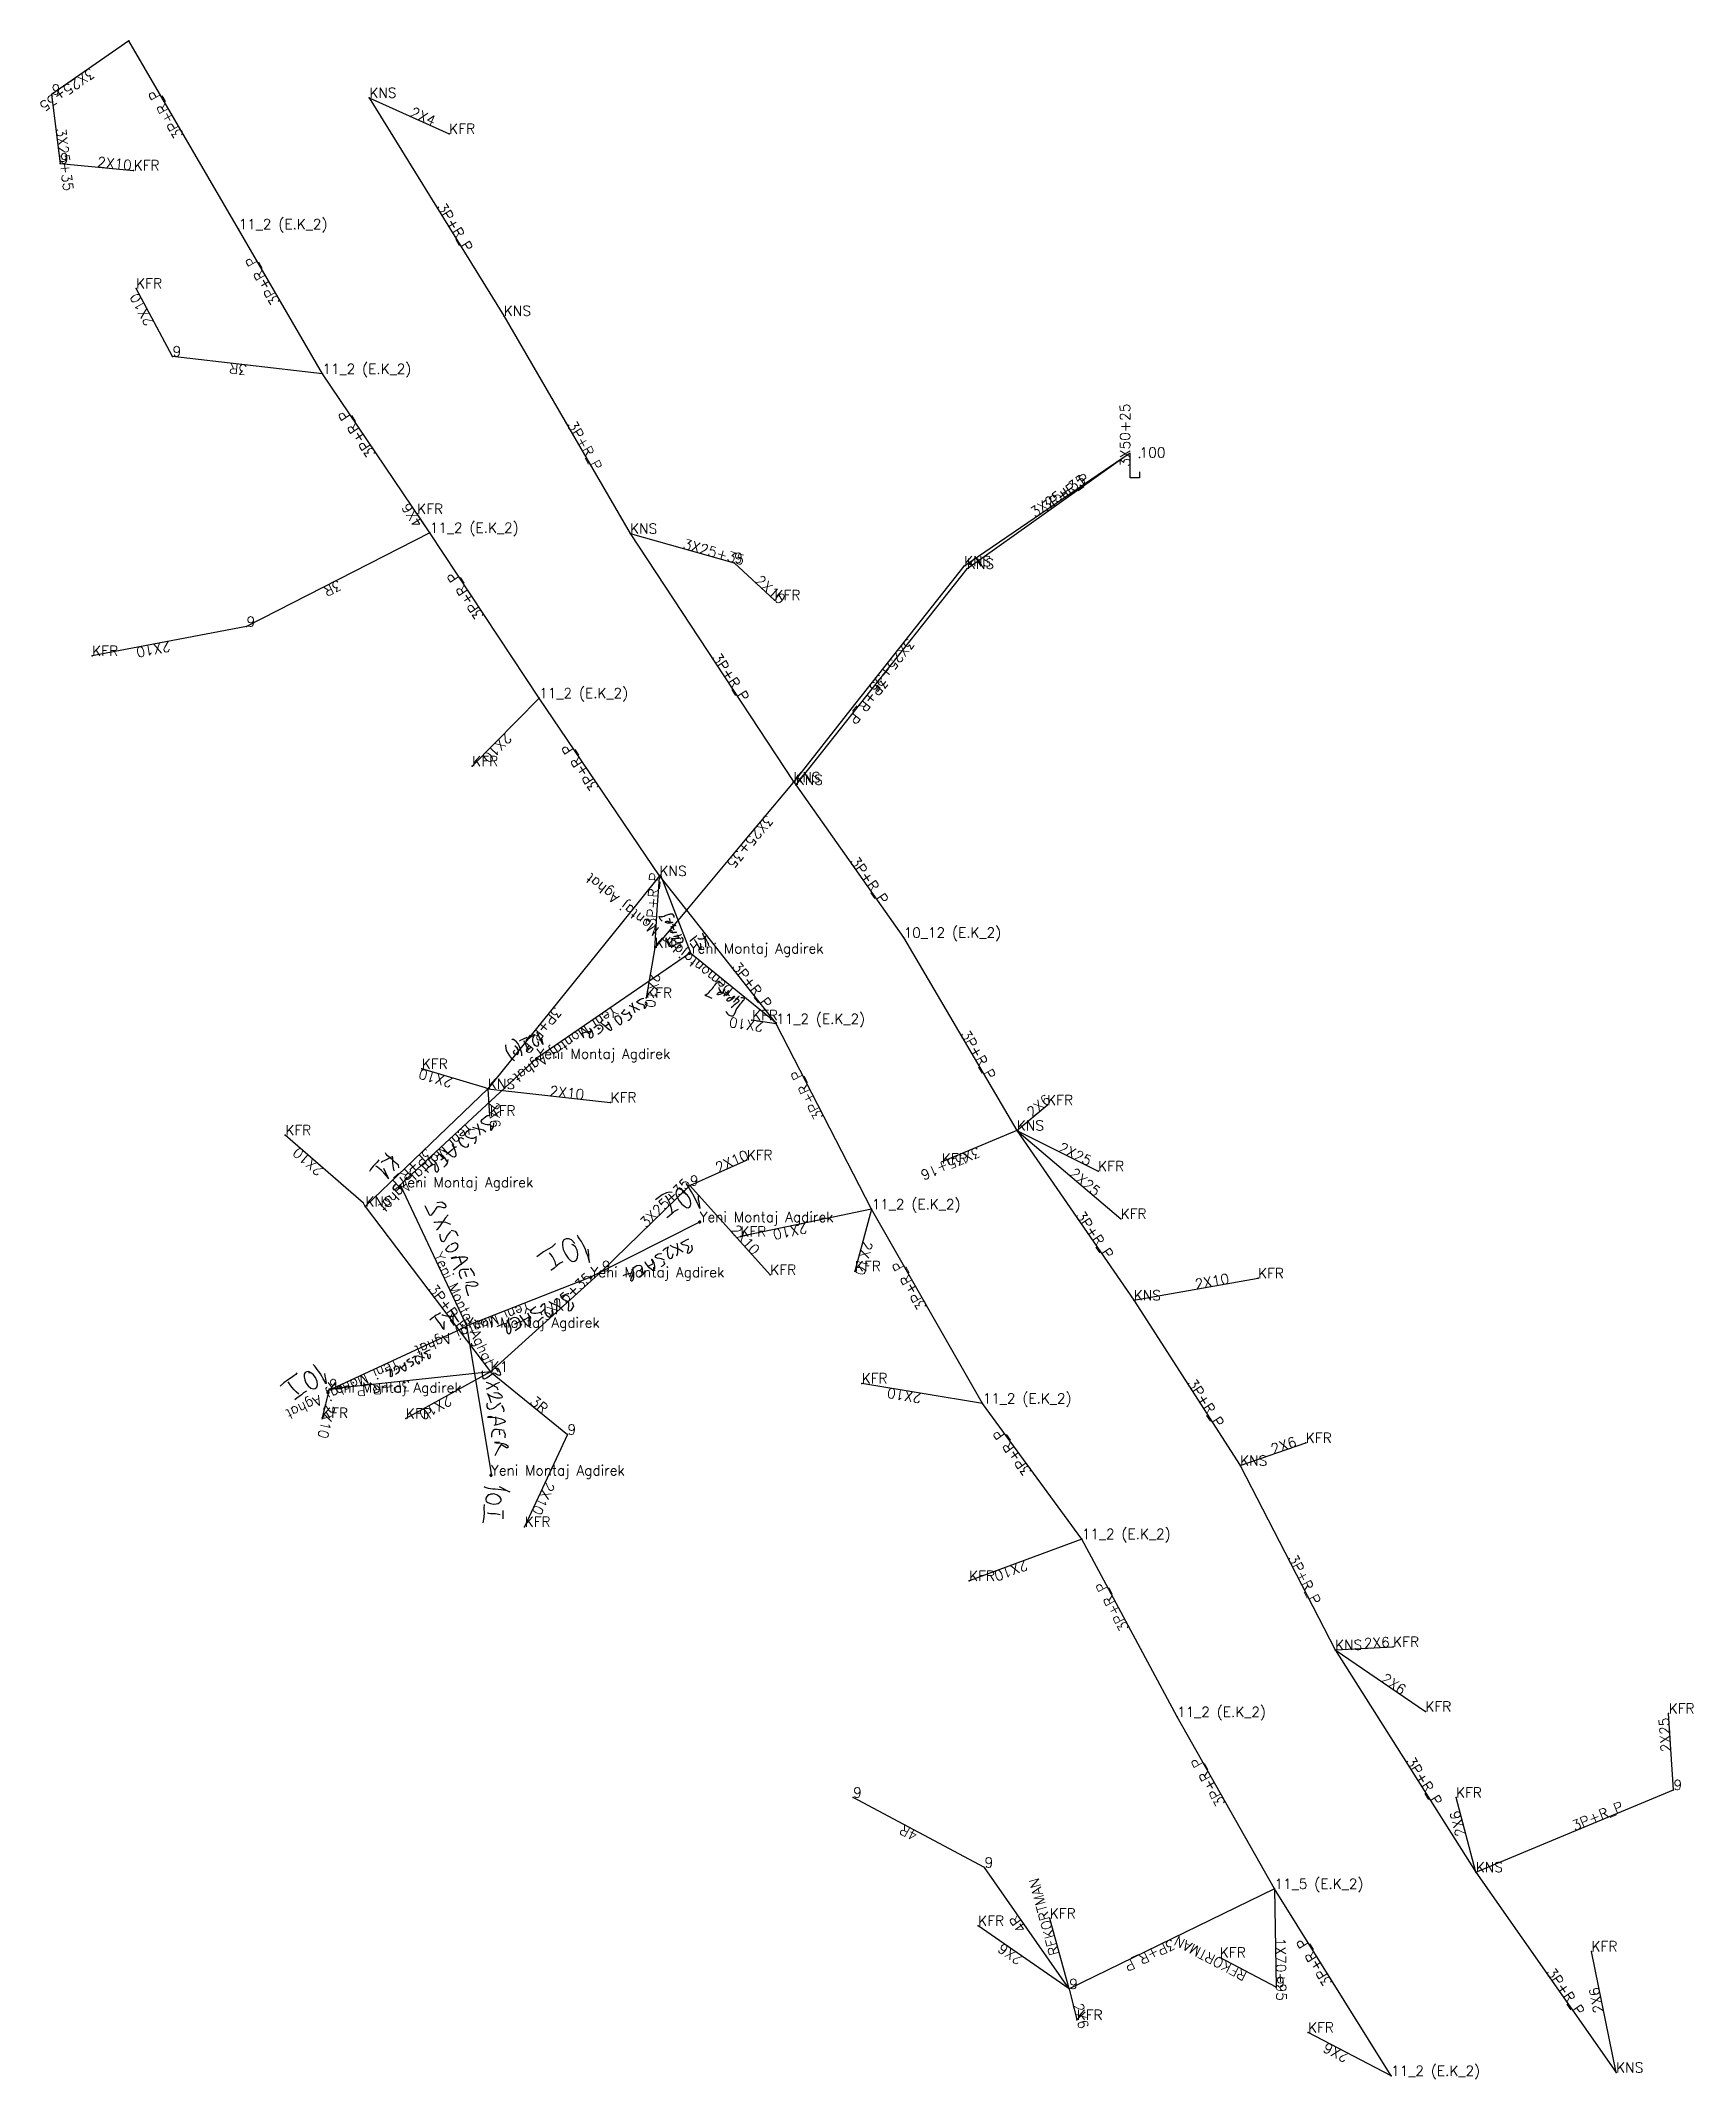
# Model space of a CAD drawing. Extents: x 510644 to 510972, y 4590403 to 4590808.
import ezdxf

# ---------------------------------------------------------------- set-up
doc = ezdxf.new("R2010")
doc.units = 0
doc.header["$MEASUREMENT"] = 0
for name, color, linetype, true_color in [('100', 7, 'Continuous', 0xffffff), ('10_12_(E.K_2)', 96, 'Continuous', 0x008000), ('11_2_(E.K_2)', 96, 'Continuous', 0x008000), ('11_5_(E.K_2)', 96, 'Continuous', 0x008000), ('1X70+95', 96, 'Continuous', 0x008000), ('2X10', 96, 'Continuous', 0x008000), ('2X25', 96, 'Continuous', 0x008000), ('2X4', 96, 'Continuous', 0x008000), ('2X6', 96, 'Continuous', 0x008000), ('3P+R_P', 96, 'Continuous', 0x008000), ('3R', 96, 'Continuous', 0x008000), ('3X25+35', 96, 'Continuous', 0x008000), ('3X35+16', 96, 'Continuous', 0x008000), ('3X50+25', 96, 'Continuous', 0x008000), ('4R', 96, 'Continuous', 0x008000), ('4X6', 7, 'Continuous', 0xffffff), ('9', 96, 'Continuous', 0x008000), ('Cizimler', 5, 'Continuous', 0x0000ff), ('Demontajdan_Montaj_Aghat', 96, 'Continuous', 0x008000), ('K1', 96, 'Continuous', 0x008000), ('KOFRA', 96, 'Continuous', 0x008000), ('KONSOL', 96, 'Continuous', 0x008000), ('REKORTMAN', 96, 'Continuous', 0x008000), ('Yeni_Montaj_Agdirek', 5, 'Continuous', 0x0000ff), ('Yeni_Montaj_Aghat', 5, 'Continuous', 0x0000ff)]:
    doc.layers.add(name, color=color, linetype=linetype, true_color=true_color)
doc.layers.add('Etiket', color=7, linetype='Continuous')
doc.styles.get("Standard").update_dxf_attribs({"font": 'simplex.shx'})

msp = doc.modelspace()

# ---------------------------------------------------------------- texts
at = {"layer": 'Etiket', "color": 96, "true_color": 0x008000}
for s, rotation, p in [('3X25+35', 214.8091809, (510653.67065, 4590802.695)), ('3P+R_P', 120.1991947, (510672.2352, 4590789.327)), ('2X4', 335.757803, (510717.00995, 4590793.1421)), ('3X25+35', 276.9873729, (510646.83015, 4590790.5257)), ('2X10', 354.541655, (510654.9773, 4590782.9959)), ('3P+R_P', 301.6782014, (510722.4312, 4590775.0693)), ('3P+R_P', 120.0772723, (510691.4456, 4590756.2489)), ('2X10', 118.1917069, (510666.3986, 4590752.11375)), ('3R', 173.3063523, (510684.89155, 4590743.62285)), ('3X50+25', 90.0857127, (510860.15885, 4590723.46775)), ('3P+R_P', 124.0505451, (510710.42625, 4590726.1071)), ('3P+R_P', 300.0901135, (510748.31995, 4590731.79715)), ('3X25+35', 34.3111169, (510841.2228, 4590713.3051)), ('3P+R_P', 35.3635807, (510843.5526, 4590714.4423)), ('3X25+35', 344.2957362, (510771.18805, 4590707.2652)), ('3P+R_P', 123.511186, (510731.9519, 4590693.9237)), ('3R', 207.1275488, (510702.89795, 4590701.02045)), ('2X10', 317.2568305, (510785.5316, 4590700.6562)), ('2X10', 190.7303858, (510669.38025, 4590688.798)), ('3P+R_P', 303.4118552, (510777.0614, 4590685.5981)), ('3X25+35', 231.6915452, (510815.94175, 4590689.508)), ('3P+R_P', 231.6147871, (510810.73775, 4590681.7617)), ('2X10', 225.3991741, (510736.16775, 4590670.7639)), ('3P+R_P', 124.0656986, (510754.759, 4590659.85415)), ('3X25+35', 230.105771, (510787.95295, 4590654.44875)), ('3P+R_P', 305.2248842, (510804.4604, 4590645.13155)), ('Demontajdan Montaj Aghat', 141.0056318, (510781.5011, 4590619.81845)), ('3P+R_P', 86.3446849, (510766.0539, 4590632.1227)), ('3P+R_P', 308.2689743, (510780.95955, 4590624.1193)), ('2X10', 260.0759656, (510764.9174, 4590622.9665)), ('3P+R_P', 231.1365778, (510745.8841, 4590616.3703)), ('2X10', 171.411219, (510787.46685, 4590613.18275)), ('3P+R_P', 300.4100261, (510826.41105, 4590610.8135)), ('2X10', 163.4227576, (510725.82055, 4590602.00375)), ('3P+R_P', 117.2398054, (510799.34705, 4590594.4179)), ('2X6', 273.7832149, (510732.793, 4590597.2582)), ('2X10', 353.6869322, (510744.8019, 4590598.55975)), ('2X6', 39.7847539, (510840.66455, 4590594.18755)), ('2X25', 333.4375007, (510845.7281, 4590587.63215)), ('2X10', 138.9470571, (510700.15565, 4590583.97395)), ('3P+R_P', 223.8406184, (510720.452, 4590588.22455)), ('2X10', 24.2273021, (510778.35855, 4590583.2522)), ('3X35+16', 202.7613967, (510829.8848, 4590588.4172)), ('3X25+35', 44.1771734, (510763.989, 4590572.2337)), ('2X25', 319.5984921, (510847.96125, 4590582.893)), ('2X10', 312.0751509, (510780.7049, 4590571.8625)), ('2X10', 191.714323, (510795.7889, 4590573.31455)), ('3P+R_P', 304.5408993, (510849.2519, 4590574.811)), ('2X10', 254.8641681, (510807.1598, 4590569.87815)), ('3P+R_P', 119.7653162, (510819.84395, 4590556.741)), ('3P+R_P', 307.1969486, (510720.71925, 4590560.15965)), ('3X25+35', 42.0976315, (510744.2076, 4590553.7663)), ('2X10', 10.0312772, (510873.20395, 4590560.13255)), ('3P+R_P', 186.2191663, (510717.1213, 4590542.03095)), ('2X10', 170.5686633, (510818.85735, 4590539.46045)), ('3P+R_P', 302.7753438, (510871.427, 4590541.5345)), ('2X10', 256.4247804, (510700.4026, 4590537.436)), ('2X10', 208.9436881, (510724.74635, 4590539.1292)), ('3R', 320.7544893, (510740.78735, 4590537.5408)), ('3P+R_P', 126.1820385, (510840.7096, 4590524.0093)), ('2X6', 19.0267021, (510888.51975, 4590527.37015)), ('2X10', 245.1301057, (510744.1721, 4590522.1346)), ('2X10', 200.3906598, (510839.3623, 4590506.39405)), ('3P+R_P', 297.2619573, (510891.4235, 4590506.8236)), ('3P+R_P', 118.1600029, (510860.00875, 4590492.8859)), ('2X6', 3.0911643, (510906.6143, 4590488.8382)), ('2X6', 325.6804915, (510909.81885, 4590482.40555)), ('2X25', 93.6061869, (510967.5594, 4590468.30905)), ('3P+R_P', 302.33087, (510914.81305, 4590466.46865)), ('3P+R_P', 119.5653545, (510879.1481, 4590458.151)), ('2X6', 104.8001649, (510926.8206, 4590451.80505)), ('3P+R_P', 22.5674971, (510948.4058, 4590452.569)), ('4R', 151.9699462, (510818.19525, 4590452.27565)), ('REKORTMAN', 105.4689428, (510846.1334, 4590428.2048)), ('4R', 124.8990131, (510839.65735, 4590433.2701)), ('3P+R_P', 205.9884641, (510868.4493, 4590431.14805)), ('REKORTMAN', 152.339026, (510883.56555, 4590424.52155)), ('1X70+95', 270.9701056, (510888.99525, 4590431.33625)), ('3P+R_P', 121.9555696, (510900.4098, 4590422.52015)), ('2X6', 145.2292725, (510839.029, 4590427.4884)), ('3P+R_P', 305.0165043, (510942.7176, 4590424.50955)), ('2X6', 101.4825773, (510954.21655, 4590416.6414)), ('2X6', 283.5455651, (510848.81, 4590418.1345)), ('2X6', 152.4650326, (510903.7361, 4590408.2597))]:
    msp.add_text(s, height=2, rotation=rotation, dxfattribs=at).set_placement(p)
for s, p in [('9', (510645.9929, 4590797.357)), ('KNS', (510709.0733, 4590796.716)), ('KFR', (510724.9466, 4590789.5682)), ('9', (510647.6674, 4590783.6944)), ('KFR', (510662.2872, 4590782.2974)), ('11_2 (E.K_2)', (510683.122, 4590770.621)), ('KFR', (510662.7833, 4590758.8586)), ('KNS', (510735.7891, 4590753.4226)), ('9', (510670.0139, 4590745.3689)), ('11_2 (E.K_2)', (510699.7692, 4590741.8768)), ('KFR', (510718.5906, 4590714.0816)), ('11_2 (E.K_2)', (510721.0833, 4590710.3374)), ('KNS', (510760.8508, 4590710.1717)), ('9', (510781.5253, 4590704.3587)), ('KNS', (510827.1594, 4590703.7077)), ('KNS', (510827.7317, 4590703.2141)), ('KFR', (510789.5379, 4590696.9537)), ('9', (510684.7126, 4590691.7035)), ('KFR', (510654.0479, 4590685.8925)), ('11_2 (E.K_2)', (510742.8205, 4590677.51)), ('KFR', (510729.515, 4590664.0178)), ('KNS', (510793.2653, 4590660.8035)), ('KNS', (510793.7438, 4590660.3093)), ('KNS', (510766.6975, 4590642.1983)), ('KNS', (510765.7862, 4590627.9322)), ('10_12 (E.K_2)', (510815.177, 4590629.9538)), ('KFR', (510764.0486, 4590618.0008)), ('KFR', (510785.0598, 4590613.5463)), ('11_2 (E.K_2)', (510789.8739, 4590612.8192)), ('KFR', (510719.5153, 4590603.8807)), ('KNS', (510732.6178, 4590599.9077)), ('KFR', (510732.9682, 4590594.6087)), ('KFR', (510756.986, 4590597.2118)), ('KFR', (510843.684, 4590596.7019)), ('KFR', (510692.4029, 4590590.7259)), ('KNS', (510837.6451, 4590591.6732)), ('KFR', (510784.002, 4590585.7917)), ('KFR', (510822.7209, 4590585.0928)), ('KFR', (510853.8111, 4590583.5911)), ('9', (510772.7151, 4590580.7127)), ('KNS', (510708.2862, 4590576.5414)), ('11_2 (E.K_2)', (510808.8202, 4590576.0166)), ('KFR', (510782.7576, 4590570.6125)), ('KFR', (510858.2774, 4590574.1128)), ('9', (510755.2629, 4590563.7547)), ('KFR', (510788.6947, 4590563.0123)), ('KFR', (510805.4994, 4590563.7397)), ('KFR', (510885.5492, 4590562.3163)), ('KNS', (510860.8587, 4590557.9488)), ('K1', (510733.1523, 4590543.7779)), ('9', (510701.0903, 4590540.284)), ('KFR', (510806.847, 4590541.4555)), ('11_2 (E.K_2)', (510830.8677, 4590537.4654)), ('KFR', (510699.7149, 4590534.588)), ('KFR', (510716.3404, 4590534.4805)), ('9', (510748.4224, 4590531.3037)), ('KFR', (510895.0442, 4590529.6201)), ('KNS', (510881.9953, 4590525.1202)), ('KFR', (510739.9218, 4590512.9655)), ('11_2 (E.K_2)', (510850.5515, 4590510.5532)), ('KFR', (510828.1731, 4590502.2349)), ('KNS', (510900.8517, 4590488.527)), ('KFR', (510912.3769, 4590489.1494)), ('11_2 (E.K_2)', (510869.466, 4590475.2186)), ('KFR', (510918.786, 4590476.2841)), ('KFR', (510967.0816, 4590475.8904)), ('9', (510805.1442, 4590459.2238)), ('KFR', (510924.8668, 4590459.1998)), ('9', (510968.0372, 4590460.7277)), ('9', (510831.2463, 4590445.3275)), ('11_5 (E.K_2)', (510888.8302, 4590441.0834)), ('KNS', (510928.7744, 4590444.4103)), ('KFR', (510829.9896, 4590433.7641)), ('KFR', (510844.1984, 4590435.1969)), ('KFR', (510951.7723, 4590428.674)), ('KFR', (510877.9708, 4590427.454)), ('9', (510848.0684, 4590421.2127)), ('9', (510889.1603, 4590421.5891)), ('KFR', (510849.5516, 4590415.0563)), ('KFR', (510895.4828, 4590412.5625)), ('11_2 (E.K_2)', (510911.9894, 4590403.9569)), ('KNS', (510956.6608, 4590404.6088))]:
    msp.add_text(s, height=2, dxfattribs=at).set_placement(p)
at = {"layer": 'Etiket', "color": 7, "true_color": 0xffffff}
msp.add_text('100', height=2, dxfattribs=at).set_placement((510862.0212, 4590725.2768))
msp.add_text('4X6', height=2, rotation=123.6536792, dxfattribs=at).set_placement((510719.83695, 4590712.2095))
at = {"layer": 'Etiket', "color": 5, "true_color": 0x0000ff}
for p in [(510772.7075, 4590626.82217), (510742.27773, 4590605.90574), (510715.06726, 4590580.38525), (510774.68716, 4590573.49485), (510752.99991, 4590562.53746), (510728.26581, 4590552.52114), (510700.84787, 4590539.61918), (510733.23997, 4590523.19089)]:
    msp.add_text('Yeni Montaj Agdirek', height=2, dxfattribs=at).set_placement(p)
for rotation, p in [(214.4141355, (510757.5719, 4590616.48955)), (222.8425073, (510728.63965, 4590593.3109)), (295.2301365, (510721.7866, 4590566.9125)), (201.4182671, (510740.65545, 4590557.6698)), (204.8356295, (510714.47925, 4590546.3086))]:
    msp.add_text('Yeni Montaj Aghat', height=2, rotation=rotation, dxfattribs=at).set_placement(p)

# ---------------------------------------------------------------- linework, layer by layer
at = {"layer": '100', "color": 7, "true_color": 0xffffff}
msp.add_point((510862.0212, 4590725.2768), dxfattribs=at)
at = {"layer": '10_12_(E.K_2)', "color": 96, "true_color": 0x008000}
msp.add_point((510815.177, 4590629.9538), dxfattribs=at)
at = {"layer": '11_2_(E.K_2)', "color": 96, "true_color": 0x008000}
for p in [(510661.3484, 4590808.033), (510683.122, 4590770.621), (510699.7692, 4590741.8768), (510721.0833, 4590710.3374), (510742.8205, 4590677.51), (510789.8739, 4590612.8192), (510808.8202, 4590576.0166), (510830.8677, 4590537.4654), (510850.5515, 4590510.5532), (510869.466, 4590475.2186), (510911.9894, 4590403.9569)]:
    msp.add_point(p, dxfattribs=at)
at = {"layer": '11_5_(E.K_2)', "color": 96, "true_color": 0x008000}
msp.add_point((510888.8302, 4590441.0834), dxfattribs=at)
at = {"layer": '1X70+95', "color": 96, "true_color": 0x008000}
msp.add_line((510888.8302, 4590441.0834), (510889.1603, 4590421.5891), dxfattribs=at)
at = {"layer": '2X10', "color": 96, "true_color": 0x008000}
for p, q in [((510647.6674, 4590783.6944), (510662.2872, 4590782.2974)), ((510670.0139, 4590745.3689), (510662.7833, 4590758.8586)), ((510781.5253, 4590704.3587), (510789.5379, 4590696.9537)), ((510684.7126, 4590691.7035), (510654.0479, 4590685.8925)), ((510742.8205, 4590677.51), (510729.515, 4590664.0178)), ((510765.7862, 4590627.9322), (510764.0486, 4590618.0008)), ((510789.8739, 4590612.8192), (510785.0598, 4590613.5463)), ((510732.6178, 4590599.9077), (510756.986, 4590597.2118)), ((510772.7151, 4590580.7127), (510784.002, 4590585.7917)), ((510772.7151, 4590580.7127), (510788.6947, 4590563.0123)), ((510808.8202, 4590576.0166), (510782.7576, 4590570.6125)), ((510808.8202, 4590576.0166), (510805.4994, 4590563.7397)), ((510860.8587, 4590557.9488), (510885.5492, 4590562.3163)), ((510701.0903, 4590540.284), (510699.7149, 4590534.588)), ((510733.1523, 4590543.7779), (510716.3404, 4590534.4805)), ((510830.8677, 4590537.4654), (510806.847, 4590541.4555)), ((510748.4224, 4590531.3037), (510739.9218, 4590512.9655)), ((510850.5515, 4590510.5532), (510828.1731, 4590502.2349))]:
    msp.add_line(p, q, dxfattribs=at)
for points in [[(510732.6178, 4590599.9077, 0), (510732.1258, 4590600.1268, 0), (510719.5153, 4590603.8807, 0)], [(510708.2862, 4590576.5414, 0), (510707.9084, 4590577.222, 0), (510692.4029, 4590590.7259, 0)]]:
    msp.add_polyline3d(points, dxfattribs=at)
at = {"layer": '2X25', "color": 96, "true_color": 0x008000}
for p, q in [((510837.6451, 4590591.6732), (510858.2774, 4590574.1128)), ((510837.6451, 4590591.6732), (510853.8111, 4590583.5911)), ((510968.0372, 4590460.7277), (510967.0816, 4590475.8904))]:
    msp.add_line(p, q, dxfattribs=at)
at = {"layer": '2X4', "color": 96, "true_color": 0x008000}
msp.add_line((510709.0733, 4590796.716), (510724.9466, 4590789.5682), dxfattribs=at)
at = {"layer": '2X6', "color": 96, "true_color": 0x008000}
for p, q in [((510732.6178, 4590599.9077), (510732.9682, 4590594.6087)), ((510837.6451, 4590591.6732), (510843.684, 4590596.7019)), ((510881.9953, 4590525.1202), (510895.0442, 4590529.6201)), ((510900.8517, 4590488.527), (510912.3769, 4590489.1494)), ((510900.8517, 4590488.527), (510918.786, 4590476.2841)), ((510928.7744, 4590444.4103), (510924.8668, 4590459.1998)), ((510848.0684, 4590421.2127), (510829.9896, 4590433.7641)), ((510956.6608, 4590404.6088), (510951.7723, 4590428.674)), ((510848.0684, 4590421.2127), (510849.5516, 4590415.0563)), ((510911.9894, 4590403.9569), (510895.4828, 4590412.5625))]:
    msp.add_line(p, q, dxfattribs=at)
at = {"layer": '3P+R_P', "color": 96, "true_color": 0x008000}
for p, q in [((510683.122, 4590770.621), (510661.3484, 4590808.033)), ((510709.0733, 4590796.716), (510735.7891, 4590753.4226)), ((510699.7692, 4590741.8768), (510683.122, 4590770.621)), ((510735.7891, 4590753.4226), (510760.8508, 4590710.1717)), ((510721.0833, 4590710.3374), (510699.7692, 4590741.8768)), ((510742.8205, 4590677.51), (510721.0833, 4590710.3374)), ((510827.7317, 4590703.2141), (510793.7438, 4590660.3093)), ((510766.6975, 4590642.1983), (510742.8205, 4590677.51)), ((510793.7438, 4590660.3093), (510815.177, 4590629.9538)), ((510815.177, 4590629.9538), (510837.6451, 4590591.6732)), ((510808.8202, 4590576.0166), (510789.8739, 4590612.8192)), ((510732.6178, 4590599.9077), (510708.2862, 4590576.5414)), ((510837.6451, 4590591.6732), (510860.8587, 4590557.9488)), ((510708.2862, 4590576.5414), (510733.1523, 4590543.7779)), ((510830.8677, 4590537.4654), (510808.8202, 4590576.0166)), ((510860.8587, 4590557.9488), (510881.9953, 4590525.1202)), ((510733.1523, 4590543.7779), (510701.0903, 4590540.284)), ((510850.5515, 4590510.5532), (510830.8677, 4590537.4654)), ((510881.9953, 4590525.1202), (510900.8517, 4590488.527)), ((510869.466, 4590475.2186), (510850.5515, 4590510.5532)), ((510900.8517, 4590488.527), (510928.7744, 4590444.4103)), ((510888.8302, 4590441.0834), (510869.466, 4590475.2186)), ((510928.7744, 4590444.4103), (510968.0372, 4590460.7277)), ((510928.7744, 4590444.4103), (510956.6608, 4590404.6088)), ((510888.8302, 4590441.0834), (510848.0684, 4590421.2127)), ((510911.9894, 4590403.9569), (510888.8302, 4590441.0834))]:
    msp.add_line(p, q, dxfattribs=at)
for points in [[(510827.7317, 4590703.2141, 0), (510859.3735, 4590725.6705, 0), (510860.1547, 4590726.2249, 0)], [(510760.8508, 4590710.1717, 0), (510793.272, 4590661.0245, 0), (510793.3484, 4590660.9087, 0), (510793.7438, 4590660.3093, 0)], [(510766.6975, 4590642.1983, 0), (510759.1504, 4590632.8329, 0), (510732.6178, 4590599.9077, 0)], [(510765.7862, 4590627.9322, 0), (510765.8407, 4590628.7854, 0), (510766.2671, 4590635.46, 0), (510766.682, 4590641.9552, 0), (510766.6975, 4590642.1983, 0)], [(510766.6975, 4590642.1983, 0), (510766.788, 4590642.0836, 0), (510767.0322, 4590641.774, 0), (510771.7759, 4590635.7608, 0), (510772.0452, 4590635.4194, 0), (510789.8739, 4590612.8192, 0)]]:
    msp.add_polyline3d(points, dxfattribs=at)
at = {"layer": '3R', "color": 96, "true_color": 0x008000}
for p, q in [((510699.7692, 4590741.8768), (510670.0139, 4590745.3689)), ((510721.0833, 4590710.3374), (510684.7126, 4590691.7035)), ((510733.1523, 4590543.7779), (510748.4224, 4590531.3037))]:
    msp.add_line(p, q, dxfattribs=at)
at = {"layer": '3X25+35', "color": 96, "true_color": 0x008000}
for p, q in [((510661.3484, 4590808.033), (510645.9929, 4590797.357)), ((510645.9929, 4590797.357), (510647.6674, 4590783.6944)), ((510760.8508, 4590710.1717), (510781.5253, 4590704.3587)), ((510755.2629, 4590563.7547), (510772.7151, 4590580.7127)), ((510733.1523, 4590543.7779), (510755.2629, 4590563.7547))]:
    msp.add_line(p, q, dxfattribs=at)
for points in [[(510827.1594, 4590703.7077, 0), (510855.2862, 4590722.9025, 0), (510859.3733, 4590725.6913, 0), (510860.1547, 4590726.2249, 0)], [(510827.1594, 4590703.7077, 0), (510804.7241, 4590675.3083, 0), (510793.3484, 4590660.9087, 0), (510793.2653, 4590660.8035, 0)], [(510793.2653, 4590660.8035, 0), (510793.2467, 4590660.7813, 0), (510782.6592, 4590648.1162, 0), (510772.0452, 4590635.4194, 0), (510765.7862, 4590627.9322, 0)]]:
    msp.add_polyline3d(points, dxfattribs=at)
at = {"layer": '3X35+16', "color": 96, "true_color": 0x008000}
msp.add_polyline3d([(510837.6451, 4590591.6732, 0), (510837.1699, 4590591.4738, 0), (510822.5997, 4590585.3606, 0)], dxfattribs=at)
at = {"layer": '3X50+25', "color": 96, "true_color": 0x008000}
msp.add_polyline3d([(510862.0255, 4590722.4299, 0), (510862.0273, 4590721.2312, 0), (510860.1622, 4590721.2284, 0), (510860.1555, 4590725.7071, 0), (510860.1547, 4590726.2249, 0)], dxfattribs=at)
at = {"layer": '4R', "color": 96, "true_color": 0x008000}
for p, q in [((510831.2463, 4590445.3275), (510805.1442, 4590459.2238)), ((510848.0684, 4590421.2127), (510831.2463, 4590445.3275))]:
    msp.add_line(p, q, dxfattribs=at)
at = {"layer": '4X6', "color": 7, "true_color": 0xffffff}
msp.add_line((510721.0833, 4590710.3374), (510718.5906, 4590714.0816), dxfattribs=at)
at = {"layer": '9', "color": 96, "true_color": 0x008000}
for p in [(510645.9929, 4590797.357), (510647.6674, 4590783.6944), (510670.0139, 4590745.3689), (510781.5253, 4590704.3587), (510684.7126, 4590691.7035), (510772.7151, 4590580.7127), (510755.2629, 4590563.7547), (510701.0903, 4590540.284), (510748.4224, 4590531.3037), (510805.1442, 4590459.2238), (510968.0372, 4590460.7277), (510831.2463, 4590445.3275), (510848.0684, 4590421.2127), (510889.1603, 4590421.5891)]:
    msp.add_point(p, dxfattribs=at)
at = {"layer": 'Cizimler', "color": 5, "true_color": 0x0000ff}
for p, q in [((510754.8961, 4590611.9415), (510754.4927, 4590611.73)), ((510763.3447, 4590564.3712), (510762.7449, 4590563.7174)), ((510767.7341, 4590565.1287), (510767.55, 4590565.6247)), ((510735.3508, 4590537.0558), (510735.7363, 4590536.4539))]:
    msp.add_line(p, q, dxfattribs=at)
for points in [[(510767.2524, 4590633.2192, 0), (510766.9946, 4590633.4597, 0), (510766.8635, 4590633.6469, 0), (510766.7603, 4590633.8189, 0), (510766.6924, 4590633.978, 0), (510766.6585, 4590634.0842, 0), (510766.6585, 4590634.1298, 0), (510766.7291, 4590634.1355, 0), (510766.8543, 4590634.1261, 0), (510767.0094, 4590634.1187, 0), (510767.1898, 4590634.1346, 0), (510767.3872, 4590634.1809, 0), (510767.6058, 4590634.2479, 0), (510767.8208, 4590634.3205, 0), (510768.0434, 4590634.3889, 0), (510768.2548, 4590634.4641, 0), (510768.4366, 4590634.5373, 0), (510768.5922, 4590634.6031, 0), (510768.7408, 4590634.649, 0), (510768.855, 4590634.6859, 0), (510768.9422, 4590634.694, 0), (510769.0145, 4590634.6994, 0), (510769.0747, 4590634.7027, 0), (510769.1405, 4590634.6991, 0), (510769.2101, 4590634.6608, 0), (510769.3097, 4590634.5901, 0), (510769.4405, 4590634.4327, 0), (510769.5465, 4590634.2059, 0), (510769.5534, 4590633.9283, 0)], [(510768.666, 4590632.9383, 0), (510769.0884, 4590633.0195, 0), (510769.2336, 4590633.0302, 0), (510769.2874, 4590633.0237, 0), (510769.2725, 4590632.9911, 0), (510769.1448, 4590632.9218, 0), (510768.9143, 4590632.8549, 0), (510768.6175, 4590632.8206, 0), (510768.3081, 4590632.8354, 0), (510768.0624, 4590632.8942, 0), (510767.9229, 4590632.9869, 0), (510767.9033, 4590633.0951, 0), (510767.986, 4590633.1764, 0), (510768.1533, 4590633.2111, 0), (510768.3402, 4590633.1988, 0), (510768.5022, 4590633.1285, 0), (510768.6184, 4590633.0492, 0), (510768.6964, 4590632.9755, 0), (510768.7496, 4590632.9292, 0), (510768.7741, 4590632.9177, 0), (510768.7915, 4590632.9714, 0), (510768.8051, 4590633.1009, 0), (510768.8113, 4590633.309, 0), (510768.7722, 4590633.5453, 0), (510768.7009, 4590633.7703, 0)], [(510768.3128, 4590629.4135, 0), (510768.2738, 4590629.0424, 0), (510768.3297, 4590628.8557, 0), (510768.4239, 4590628.6796, 0), (510768.5146, 4590628.5326, 0), (510768.5615, 4590628.4134, 0), (510768.5781, 4590628.3444, 0), (510768.5749, 4590628.3136, 0), (510768.5488, 4590628.2945, 0), (510768.5455, 4590628.2725, 0), (510768.578, 4590628.2541, 0), (510768.6739, 4590628.2489, 0), (510768.8433, 4590628.2797, 0), (510769.1234, 4590628.3522, 0), (510769.4275, 4590628.4437, 0), (510769.7164, 4590628.5405, 0), (510769.9731, 4590628.6483, 0), (510770.1985, 4590628.7435, 0), (510770.3654, 4590628.8188, 0), (510770.4479, 4590628.8729, 0), (510770.4894, 4590628.9244, 0), (510770.5496, 4590628.9607, 0), (510770.6385, 4590628.9866, 0), (510770.7282, 4590629.0043, 0), (510770.808, 4590629.0201, 0), (510770.8707, 4590629.0299, 0), (510770.959, 4590629.0438, 0), (510771.0506, 4590629.059, 0), (510771.13, 4590629.0757, 0), (510771.1808, 4590629.0854, 0), (510771.2275, 4590629.0959, 0), (510771.2728, 4590629.1151, 0), (510771.298, 4590629.1357, 0), (510771.3326, 4590629.1795, 0), (510771.3439, 4590629.2295, 0), (510771.3651, 4590629.292, 0), (510771.3894, 4590629.3668, 0), (510771.4025, 4590629.4554, 0), (510771.3903, 4590629.5801, 0), (510771.3098, 4590629.7709, 0), (510771.0798, 4590630.0166, 0)], [(510769.2187, 4590630.9241, 0), (510769.6569, 4590631.0298, 0), (510769.8749, 4590631.0752, 0), (510770.0259, 4590631.0726, 0), (510770.0793, 4590631.0562, 0), (510770.0571, 4590631.0161, 0), (510769.889, 4590630.9551, 0), (510769.614, 4590630.9252, 0), (510769.3283, 4590630.9373, 0), (510769.0721, 4590630.9808, 0), (510768.8971, 4590631.0675, 0), (510768.7952, 4590631.1774, 0), (510768.774, 4590631.299, 0), (510768.8187, 4590631.394, 0), (510768.9451, 4590631.4072, 0), (510769.1082, 4590631.3436, 0), (510769.2657, 4590631.2139, 0), (510769.3056, 4590631.1586, 0)], [(510768.8612, 4590632.1215, 0), (510769.1383, 4590632.1463, 0), (510769.8634, 4590632.363, 0), (510770.0054, 4590632.4338, 0)], [(510768.9281, 4590629.7186, 0), (510769.2834, 4590629.755, 0), (510769.6144, 4590629.7948, 0), (510769.9203, 4590629.8231, 0), (510770.1552, 4590629.8509, 0), (510770.323, 4590629.8647, 0), (510770.4501, 4590629.8741, 0), (510770.5265, 4590629.8802, 0), (510770.5599, 4590629.9032, 0), (510770.5762, 4590629.9625, 0), (510770.5283, 4590630.0667, 0), (510770.4152, 4590630.216, 0), (510770.2798, 4590630.3857, 0), (510770.1848, 4590630.4993, 0)], [(510769.5853, 4590631.444, 0), (510769.5037, 4590631.766, 0), (510769.4639, 4590631.9998, 0), (510769.4178, 4590632.2606, 0), (510769.3857, 4590632.5213, 0), (510769.3782, 4590632.6041, 0)], [(510769.5293, 4590630.1747, 0), (510769.7724, 4590630.2248, 0), (510770.0225, 4590630.281, 0), (510770.3488, 4590630.3582, 0), (510770.649, 4590630.4548, 0), (510770.9146, 4590630.5399, 0), (510771.0712, 4590630.6311, 0)], [(510774.0974, 4590630.3739, 0), (510773.7644, 4590630.0569, 0), (510773.4871, 4590629.8256, 0), (510773.1598, 4590629.5561, 0), (510772.8126, 4590629.2328, 0), (510772.7647, 4590629.1897, 0)], [(510774.7716, 4590628.8481, 0), (510774.8383, 4590628.5398, 0), (510774.8589, 4590628.3085, 0), (510774.8777, 4590628.0619, 0), (510774.8828, 4590627.8452, 0), (510774.88, 4590627.684, 0), (510774.868, 4590627.5813, 0), (510774.8601, 4590627.5461, 0), (510774.8255, 4590627.5837, 0), (510774.7588, 4590627.6911, 0), (510774.6597, 4590627.8675, 0), (510774.5275, 4590628.1196, 0), (510774.3727, 4590628.4078, 0), (510774.2102, 4590628.7079, 0), (510774.0409, 4590628.9666, 0), (510773.913, 4590629.1794, 0), (510773.8044, 4590629.3414, 0), (510773.7185, 4590629.4736, 0), (510773.679, 4590629.5739, 0), (510773.6501, 4590629.608, 0)], [(510775.8968, 4590628.089, 0), (510775.8741, 4590628.6924, 0), (510775.8136, 4590629.1228, 0), (510775.7761, 4590629.5238, 0), (510775.7871, 4590629.8695, 0), (510775.8174, 4590630.1019, 0), (510775.8564, 4590630.2331, 0), (510775.8773, 4590630.2055, 0), (510775.8283, 4590630.1035, 0), (510775.7488, 4590629.9794, 0), (510775.5066, 4590629.7732, 0), (510775.3408, 4590629.6987, 0), (510775.1491, 4590629.6586, 0), (510774.9322, 4590629.6421, 0), (510774.7165, 4590629.6366, 0), (510774.5446, 4590629.6652, 0), (510774.4193, 4590629.7212, 0), (510774.3531, 4590629.7706, 0), (510774.3137, 4590629.7969, 0)], [(510776.4825, 4590628.337, 0), (510776.4149, 4590628.7767, 0), (510776.2479, 4590629.0819, 0), (510776.0456, 4590629.4624, 0), (510775.8225, 4590629.8311, 0), (510775.6158, 4590630.1239, 0), (510775.4561, 4590630.3974, 0), (510775.3645, 4590630.6082, 0), (510775.3157, 4590630.7604, 0), (510775.2997, 4590630.8443, 0), (510775.3251, 4590630.8731, 0), (510775.3612, 4590630.8511, 0)], [(510777.1831, 4590617.8982, 0), (510776.7185, 4590618.0625, 0), (510776.3995, 4590618.202, 0), (510776.1197, 4590618.3183, 0), (510775.9072, 4590618.4289, 0), (510775.7929, 4590618.5152, 0), (510775.7732, 4590618.5707, 0), (510775.849, 4590618.6229, 0), (510775.986, 4590618.6927, 0), (510776.1516, 4590618.8026, 0), (510776.3441, 4590618.9517, 0), (510776.5566, 4590619.1523, 0), (510776.7718, 4590619.3864, 0), (510776.9888, 4590619.6247, 0), (510777.2025, 4590619.8775, 0), (510777.4038, 4590620.1359, 0), (510777.5858, 4590620.368, 0), (510777.7508, 4590620.5801, 0), (510777.9058, 4590620.7696, 0), (510778.0405, 4590620.9151, 0), (510778.1395, 4590621.0096, 0), (510778.2188, 4590621.093, 0), (510778.2896, 4590621.1675, 0), (510778.3353, 4590621.217, 0), (510778.3827, 4590621.2413, 0), (510778.4341, 4590621.2672, 0), (510778.4687, 4590621.285, 0), (510778.5286, 4590621.2976, 0), (510778.6298, 4590621.25, 0), (510778.7745, 4590621.1209, 0), (510778.9592, 4590620.917, 0), (510779.0581, 4590620.769, 0)], [(510761.8731, 4590615.0391, 0), (510761.7371, 4590615.4001, 0), (510761.6148, 4590615.7175, 0), (510761.5361, 4590616.0823, 0), (510761.4329, 4590616.4356, 0), (510761.3274, 4590616.7596, 0), (510761.2726, 4590616.9693, 0), (510761.2352, 4590617.031, 0)], [(510763.9558, 4590617.163, 0), (510764.2057, 4590616.8719, 0), (510764.147, 4590616.575, 0), (510764.0154, 4590616.2261, 0), (510763.8778, 4590615.9533, 0), (510763.7771, 4590615.8684, 0), (510763.7367, 4590615.8671, 0), (510763.7225, 4590615.9908, 0), (510763.7385, 4590616.184, 0), (510763.7379, 4590616.344, 0), (510763.6935, 4590616.453, 0), (510763.5975, 4590616.5335, 0), (510763.4411, 4590616.6116, 0), (510763.2355, 4590616.6683, 0), (510762.9973, 4590616.7325, 0), (510762.7635, 4590616.81, 0), (510762.5729, 4590616.8976, 0), (510762.4102, 4590616.9835, 0), (510762.2808, 4590617.1037, 0), (510762.2327, 4590617.2352, 0), (510762.308, 4590617.3755, 0), (510762.5696, 4590617.5631, 0), (510762.9582, 4590617.748, 0), (510763.3335, 4590617.8764, 0), (510763.6023, 4590617.9226, 0)], [(510779.3466, 4590619.5133, 0), (510779.5448, 4590619.6878, 0), (510779.5876, 4590619.6706, 0), (510779.5984, 4590619.5801, 0), (510779.5031, 4590619.3804, 0), (510779.2894, 4590619.0998, 0), (510778.9805, 4590618.8296, 0), (510778.66, 4590618.6539, 0), (510778.3926, 4590618.5926, 0), (510778.2289, 4590618.6055, 0), (510778.1716, 4590618.7025, 0), (510778.2189, 4590618.857, 0), (510778.3719, 4590618.9989, 0), (510778.5669, 4590619.0986, 0), (510778.7448, 4590619.1415, 0), (510778.8835, 4590619.1484, 0), (510778.9705, 4590619.1317, 0), (510779.0083, 4590619.1224, 0), (510778.9787, 4590619.1822, 0), (510778.8829, 4590619.2894, 0), (510778.7593, 4590619.4599, 0), (510778.6412, 4590619.6853, 0), (510778.5277, 4590619.923, 0), (510778.4803, 4590620.0311, 0)], [(510779.4704, 4590618.3634, 0), (510779.6858, 4590618.5678, 0), (510779.8685, 4590618.7562, 0), (510780.0673, 4590618.9742, 0), (510780.2663, 4590619.1996, 0), (510780.403, 4590619.3884, 0), (510780.4675, 4590619.5536, 0)], [(510780.5773, 4590618.3981, 0), (510780.4161, 4590618.6302, 0), (510780.2562, 4590618.7859, 0), (510780.0422, 4590618.9527, 0), (510779.8126, 4590619.1234, 0), (510779.7478, 4590619.1691, 0)], [(510779.8833, 4590615.3332, 0), (510780.0364, 4590615.0601, 0), (510780.1817, 4590614.8515, 0), (510780.3926, 4590614.6592, 0), (510780.6412, 4590614.5215, 0), (510780.9017, 4590614.4499, 0), (510781.1301, 4590614.435, 0), (510781.2972, 4590614.4411, 0), (510781.4115, 4590614.4705, 0), (510781.4901, 4590614.5658, 0), (510781.5571, 4590614.709, 0), (510781.6377, 4590614.9225, 0), (510781.7652, 4590615.2379, 0), (510781.9521, 4590615.6109, 0), (510782.172, 4590615.9909, 0), (510782.4433, 4590616.3603, 0), (510782.7234, 4590616.7225, 0), (510782.9874, 4590617.0413, 0), (510783.1794, 4590617.2755, 0), (510783.3235, 4590617.4452, 0), (510783.4385, 4590617.5727, 0), (510783.5919, 4590617.8172, 0), (510783.557, 4590617.8637, 0), (510783.4189, 4590617.9219, 0), (510783.1508, 4590617.9782, 0), (510782.8284, 4590617.9763, 0)], [(510780.9934, 4590617.7942, 0), (510781.2784, 4590618.1624, 0), (510781.4211, 4590618.292, 0), (510781.5317, 4590618.3448, 0), (510781.5715, 4590618.3278, 0), (510781.516, 4590618.1867, 0), (510781.3258, 4590617.9365, 0), (510781.0546, 4590617.6687, 0), (510780.7544, 4590617.46, 0), (510780.4864, 4590617.3515, 0), (510780.2645, 4590617.3433, 0), (510780.1328, 4590617.4283, 0), (510780.1097, 4590617.5777, 0), (510780.1991, 4590617.7765, 0), (510780.3602, 4590617.9554, 0), (510780.5669, 4590618.0552, 0), (510780.8026, 4590618.0564, 0), (510780.8695, 4590618.0341, 0)], [(510780.964, 4590616.1082, 0), (510781.2969, 4590616.3891, 0), (510781.598, 4590616.6527, 0), (510781.8888, 4590616.8909, 0), (510782.1273, 4590617.0727, 0), (510782.3226, 4590617.2245, 0), (510782.4486, 4590617.3304, 0), (510782.5007, 4590617.3987, 0), (510782.5171, 4590617.4263, 0), (510782.4918, 4590617.486, 0), (510782.4007, 4590617.5831, 0), (510782.2512, 4590617.7067, 0), (510782.0452, 4590617.8266, 0), (510781.8576, 4590617.9229, 0), (510781.8296, 4590617.9339, 0)], [(510781.3924, 4590617.1187, 0), (510781.6085, 4590617.3578, 0), (510781.7833, 4590617.5647, 0), (510782.0175, 4590617.8041, 0), (510782.2365, 4590618.0311, 0), (510782.4009, 4590618.2276, 0), (510782.5075, 4590618.3648, 0), (510782.526, 4590618.4066, 0)], [(510756.693, 4590612.9924, 0), (510756.404, 4590613.1943, 0), (510756.4717, 4590613.1055, 0), (510756.6552, 4590612.8431, 0), (510756.938, 4590612.418, 0), (510757.1246, 4590611.9728, 0), (510757.1716, 4590611.7034, 0), (510757.1238, 4590611.5491, 0), (510756.9884, 4590611.5214, 0), (510756.7096, 4590611.6534, 0), (510756.3195, 4590611.9762, 0), (510755.8971, 4590612.3604, 0), (510755.519, 4590612.6681, 0), (510755.234, 4590612.9254, 0), (510755.131, 4590613.0357, 0)], [(510756.7307, 4590612.8986, 0), (510756.3074, 4590612.5615, 0), (510755.9974, 4590612.3602, 0), (510755.849, 4590612.2645, 0)], [(510758.8492, 4590614.2791, 0), (510758.4362, 4590614.4129, 0), (510758.1997, 4590614.3918, 0), (510758.0057, 4590614.3121, 0), (510757.8618, 4590614.1928, 0), (510757.803, 4590614.0287, 0), (510757.8266, 4590613.8292, 0), (510757.9384, 4590613.5842, 0), (510758.1441, 4590613.2977, 0), (510758.4095, 4590613.0286, 0), (510758.6461, 4590612.827, 0), (510758.8337, 4590612.7224, 0), (510758.9902, 4590612.7132, 0), (510759.1201, 4590612.8094, 0), (510759.2096, 4590613.0349, 0), (510759.2226, 4590613.3638, 0), (510759.1292, 4590613.7404, 0), (510758.9452, 4590614.0737, 0), (510758.7292, 4590614.2131, 0)], [(510761.093, 4590614.3212, 0), (510761.0041, 4590614.4954, 0), (510760.9095, 4590614.6523, 0), (510760.8388, 4590614.8336, 0), (510760.7813, 4590614.9971, 0), (510760.7426, 4590615.1071, 0), (510760.7289, 4590615.1514, 0), (510760.7026, 4590615.1456, 0), (510760.6405, 4590615.082, 0), (510760.5329, 4590614.9705, 0), (510760.369, 4590614.8498, 0), (510760.167, 4590614.757, 0), (510759.9328, 4590614.7107, 0), (510759.7064, 4590614.7255, 0), (510759.4869, 4590614.7757, 0), (510759.3335, 4590614.8458, 0), (510759.2409, 4590614.9236, 0), (510759.2255, 4590615.0063, 0), (510759.2879, 4590615.1114, 0), (510759.4426, 4590615.2489, 0), (510759.6172, 4590615.4273, 0), (510759.7573, 4590615.5895, 0), (510759.8521, 4590615.6816, 0)], [(510760.9767, 4590614.5445, 0), (510761.173, 4590614.4908, 0), (510761.1558, 4590614.3476, 0), (510761.0801, 4590614.1232, 0), (510760.9351, 4590613.8545, 0), (510760.7629, 4590613.639, 0), (510760.6085, 4590613.5177, 0), (510760.478, 4590613.5186, 0), (510760.4169, 4590613.5666, 0)], [(510762.7939, 4590615.5779, 0), (510762.3221, 4590615.7603, 0), (510762.002, 4590615.9449, 0), (510761.6283, 4590616.1181, 0), (510761.2927, 4590616.239, 0), (510761.0074, 4590616.3308, 0), (510760.8075, 4590616.4016, 0), (510760.6944, 4590616.4477, 0)], [(510737.91, 4590605.5062, 0), (510737.6825, 4590605.6595, 0), (510737.4037, 4590605.9776, 0), (510737.0104, 4590606.469, 0), (510736.6266, 4590607.0267, 0), (510736.3496, 4590607.56, 0), (510736.223, 4590608.0287, 0), (510736.1876, 4590608.4669, 0), (510736.2012, 4590608.6819, 0)], [(510739.3819, 4590606.495, 0), (510739.3428, 4590607.0513, 0), (510739.184, 4590607.6365, 0), (510738.9085, 4590608.3473, 0), (510738.6086, 4590608.898, 0), (510738.3055, 4590609.2872, 0), (510738.005, 4590609.5624, 0), (510737.6984, 4590609.7137, 0), (510737.4258, 4590609.7188, 0), (510737.3583, 4590609.6901, 0)], [(510740.3786, 4590610.1123, 0), (510740.1015, 4590610.0077, 0), (510739.8929, 4590609.936, 0), (510739.6271, 4590609.8161, 0), (510739.3399, 4590609.6791, 0), (510739.0668, 4590609.5156, 0), (510738.8909, 4590609.3823, 0)], [(510740.7029, 4590607.842, 0), (510740.4434, 4590608.1806, 0), (510740.2923, 4590608.4343, 0), (510740.1362, 4590608.7265, 0), (510740.0062, 4590608.9972, 0), (510739.8941, 4590609.2089, 0), (510739.8035, 4590609.3723, 0), (510739.79, 4590609.3934, 0)], [(510742.4625, 4590609.3621, 0), (510742.579, 4590609.1522, 0), (510742.6434, 4590608.8382, 0), (510742.6093, 4590608.5887, 0), (510742.5223, 4590608.4137, 0), (510742.394, 4590608.3494, 0), (510742.2107, 4590608.3863, 0), (510741.9841, 4590608.5659, 0), (510741.7747, 4590608.8432, 0), (510741.6264, 4590609.1509, 0), (510741.5485, 4590609.4773, 0), (510741.5559, 4590609.7928, 0), (510741.6126, 4590610.0664, 0), (510741.6977, 4590610.2812, 0), (510741.7983, 4590610.4483, 0), (510741.8844, 4590610.569, 0), (510741.9347, 4590610.6325, 0), (510741.9577, 4590610.67, 0), (510741.9575, 4590610.6914, 0), (510741.913, 4590610.6933, 0), (510741.8346, 4590610.6638, 0), (510741.6916, 4590610.5693, 0), (510741.4809, 4590610.423, 0), (510741.2398, 4590610.2597, 0), (510741.0194, 4590610.1013, 0), (510740.8163, 4590609.9508, 0), (510740.7828, 4590609.9191, 0)], [(510743.3055, 4590609.8729, 0), (510743.3599, 4590609.6015, 0), (510743.3937, 4590609.3523, 0), (510743.4578, 4590609.0864, 0), (510743.5151, 4590608.8712, 0), (510743.5498, 4590608.7498, 0), (510743.5574, 4590608.7224, 0), (510743.5418, 4590608.7574, 0), (510743.4738, 4590608.8794, 0), (510743.3662, 4590609.1078, 0), (510743.2318, 4590609.4114, 0), (510743.0887, 4590609.7313, 0), (510742.9257, 4590610.0564, 0), (510742.7486, 4590610.3937, 0), (510742.5964, 4590610.698, 0), (510742.4848, 4590610.9448, 0), (510742.4142, 4590611.1099, 0), (510742.3661, 4590611.186, 0)], [(510753.3592, 4590611.2607, 0), (510753.1373, 4590611.6164, 0), (510752.9307, 4590611.834, 0), (510752.8157, 4590611.9588, 0), (510752.7975, 4590611.9917, 0), (510752.8602, 4590611.9391, 0), (510753.0243, 4590611.7602, 0), (510753.2625, 4590611.3714, 0), (510753.4713, 4590610.8419, 0), (510753.4737, 4590610.4238, 0), (510753.3288, 4590610.1261, 0), (510753.1231, 4590609.9996, 0), (510752.9291, 4590610.0425, 0), (510752.8035, 4590610.2432, 0), (510752.778, 4590610.5424, 0), (510752.8441, 4590610.8632, 0), (510752.9492, 4590611.1222, 0), (510753.0435, 4590611.2855, 0), (510753.0898, 4590611.3421, 0), (510752.9604, 4590611.3256, 0), (510752.6885, 4590611.2687, 0), (510752.2602, 4590611.1837, 0), (510751.7037, 4590611.0522, 0), (510751.0756, 4590610.8581, 0), (510751.0382, 4590610.8461, 0)], [(510755.536, 4590611.6938, 0), (510755.4166, 4590612.1622, 0), (510755.2123, 4590612.4219, 0), (510754.9477, 4590612.5824, 0), (510754.6576, 4590612.5939, 0), (510754.3178, 4590612.4904, 0), (510753.9741, 4590612.2683, 0), (510753.7266, 4590612.055, 0), (510753.6416, 4590611.9817, 0)], [(510755.4206, 4590611.8376, 0), (510755.2072, 4590611.2891, 0), (510754.8534, 4590610.97, 0), (510754.443, 4590610.7105, 0)], [(510738.6952, 4590607.3887, 0), (510738.5174, 4590607.8353, 0), (510738.3558, 4590608.0729, 0), (510738.1986, 4590608.2732, 0), (510738.065, 4590608.4109, 0), (510737.9952, 4590608.4763, 0), (510738.071, 4590608.4582, 0), (510738.1885, 4590608.3718, 0), (510738.3333, 4590608.1967, 0), (510738.4999, 4590607.8915, 0), (510738.6256, 4590607.5115, 0), (510738.6501, 4590607.1732, 0), (510738.5993, 4590606.9164, 0), (510738.504, 4590606.748, 0), (510738.3671, 4590606.6988, 0), (510738.1569, 4590606.7494, 0), (510737.9199, 4590606.8925, 0), (510737.7479, 4590607.0851, 0), (510737.6941, 4590607.2532, 0), (510737.7702, 4590607.4334, 0), (510737.96, 4590607.5941, 0)], [(510741.2785, 4590608.2064, 0), (510741.0682, 4590608.0845, 0), (510740.8614, 4590607.9144, 0), (510740.5983, 4590607.6817, 0), (510740.3592, 4590607.4529, 0), (510740.2147, 4590607.3559, 0)], [(510731.0673, 4590590.7642, 0), (510731.0051, 4590591.3446, 0), (510730.9032, 4590591.8355, 0), (510730.7927, 4590592.3373, 0), (510730.6602, 4590592.7725, 0), (510730.5644, 4590593.0084, 0)], [(510733.7372, 4590593.2138, 0), (510733.6711, 4590592.3784, 0), (510733.4856, 4590592.03, 0), (510733.323, 4590591.7431, 0), (510733.2341, 4590591.6482, 0), (510733.2142, 4590591.7583, 0), (510733.2226, 4590592.0939, 0), (510733.2186, 4590592.4277, 0), (510733.1879, 4590592.6548, 0), (510733.1215, 4590592.7586, 0), (510732.9793, 4590592.8051, 0), (510732.7755, 4590592.783, 0), (510732.5056, 4590592.8016, 0), (510732.1768, 4590592.8597, 0), (510731.8224, 4590592.9944, 0), (510731.5166, 4590593.152, 0), (510731.33, 4590593.3278, 0), (510731.2873, 4590593.5273, 0), (510731.4725, 4590593.8179, 0), (510731.8202, 4590594.1224, 0), (510732.2143, 4590594.4413, 0), (510732.5526, 4590594.6476, 0), (510732.8394, 4590594.6791, 0)], [(510726.1194, 4590588.2076, 0), (510725.6079, 4590588.8042, 0), (510725.5059, 4590588.8875, 0), (510725.5523, 4590588.799, 0), (510725.7428, 4590588.4938, 0), (510726.0263, 4590587.9609, 0), (510726.201, 4590587.3282, 0), (510726.243, 4590586.8361, 0), (510726.1708, 4590586.5113, 0), (510726.0052, 4590586.3493, 0), (510725.6844, 4590586.4192, 0), (510725.1965, 4590586.7293, 0), (510724.7141, 4590587.075, 0), (510724.2669, 4590587.3874, 0), (510723.9295, 4590587.5954, 0), (510723.8223, 4590587.6653, 0)], [(510727.8615, 4590589.9623, 0), (510727.3152, 4590590.1917, 0), (510727.0541, 4590590.1169, 0), (510726.8872, 4590589.9443, 0), (510726.8595, 4590589.6402, 0), (510726.9967, 4590589.2785, 0), (510727.2813, 4590588.9006, 0), (510727.7209, 4590588.5279, 0), (510728.1406, 4590588.3579, 0), (510728.5144, 4590588.4127, 0), (510728.7434, 4590588.5944, 0), (510728.8032, 4590588.9303, 0), (510728.7407, 4590589.0441, 0)], [(510730.3807, 4590590.4278, 0), (510729.7207, 4590590.0632, 0), (510729.3012, 4590590.0938, 0), (510728.8309, 4590590.2342, 0), (510728.4241, 4590590.4213, 0), (510728.1844, 4590590.656, 0), (510728.1005, 4590590.893, 0), (510728.237, 4590591.2058, 0), (510728.5276, 4590591.518, 0), (510728.8588, 4590591.7673, 0), (510729.1814, 4590591.8535, 0)], [(510732.2466, 4590591.3592, 0), (510731.7593, 4590591.6992, 0), (510731.3019, 4590591.8322, 0), (510730.7847, 4590591.9333, 0), (510730.2701, 4590592.0549, 0), (510729.8416, 4590592.1658, 0), (510729.6152, 4590592.2428, 0)], [(510730.1989, 4590590.2107, 0), (510730.2104, 4590589.5463, 0), (510730.0927, 4590589.2841, 0), (510729.976, 4590589.0965, 0), (510729.9245, 4590589.0524, 0)], [(510710.9921, 4590585.8427, 0), (510710.6575, 4590585.3815, 0), (510710.2913, 4590585.0528, 0), (510709.8126, 4590584.5514, 0), (510709.2972, 4590583.8932, 0), (510709.0989, 4590583.5409, 0)], [(510711.8754, 4590584.1556, 0), (510712.2823, 4590583.3381, 0), (510712.5108, 4590582.8818, 0), (510712.7054, 4590582.5049, 0), (510712.8303, 4590582.2629, 0), (510712.9084, 4590582.1116, 0), (510712.9483, 4590582.0342, 0), (510712.9147, 4590582.1265, 0), (510712.7361, 4590582.3524, 0), (510712.4154, 4590582.7374, 0), (510711.9777, 4590583.2257, 0), (510711.4997, 4590583.7147, 0), (510711.0581, 4590584.1089, 0), (510710.7223, 4590584.377, 0), (510710.4846, 4590584.5353, 0), (510710.3466, 4590584.5853, 0)], [(510714.0278, 4590583.6756, 0), (510713.8671, 4590584.2398, 0), (510713.7834, 4590584.6669, 0), (510713.7615, 4590585.1494, 0), (510713.7512, 4590585.6442, 0), (510713.7489, 4590586.0311, 0), (510713.7254, 4590586.3063, 0), (510713.6759, 4590586.4528, 0), (510713.5877, 4590586.4615, 0), (510713.42, 4590586.3891, 0), (510713.1449, 4590586.2337, 0), (510712.797, 4590586.0468, 0), (510712.4038, 4590585.8367, 0), (510712.0069, 4590585.6494, 0), (510711.689, 4590585.4885, 0), (510711.4954, 4590585.3523, 0), (510711.4383, 4590585.2927, 0)], [(510714.9673, 4590584.226, 0), (510714.8425, 4590584.7586, 0), (510714.2459, 4590585.2966, 0), (510713.6051, 4590585.8786, 0), (510713.0487, 4590586.3495, 0), (510712.6454, 4590586.7052, 0), (510712.4089, 4590586.9894, 0), (510712.3011, 4590587.2013, 0), (510712.2794, 4590587.2539, 0)], [(510722.3403, 4590585.2486, 0), (510721.928, 4590585.6298, 0), (510721.6576, 4590585.8519, 0), (510721.5353, 4590585.9595, 0), (510721.6574, 4590585.8872, 0), (510721.9396, 4590585.5954, 0), (510722.3595, 4590585.081, 0), (510722.7042, 4590584.4797, 0), (510722.7948, 4590583.95, 0), (510722.7137, 4590583.543, 0), (510722.5433, 4590583.3633, 0), (510722.3632, 4590583.4015, 0), (510722.2139, 4590583.6447, 0), (510722.136, 4590584.0161, 0), (510722.1289, 4590584.3459, 0), (510722.156, 4590584.6049, 0), (510722.1677, 4590584.8096, 0), (510722.15, 4590584.9329, 0), (510722.0349, 4590584.9313, 0), (510721.7138, 4590584.8241, 0), (510721.2509, 4590584.5696, 0), (510720.6529, 4590584.1846, 0), (510720.4918, 4590584.0755, 0)], [(510724.5179, 4590585.5174, 0), (510724.0426, 4590586.2089, 0), (510723.7656, 4590586.5566, 0), (510723.4451, 4590586.8252, 0), (510723.1234, 4590586.912, 0), (510722.8144, 4590586.8216, 0), (510722.5784, 4590586.5894, 0), (510722.4745, 4590586.2896, 0)], [(510724.0227, 4590586.2487, 0), (510723.3176, 4590585.8573, 0), (510723.2504, 4590585.797, 0)], [(510724.697, 4590585.9271, 0), (510724.5344, 4590585.1842, 0), (510724.2017, 4590584.6937, 0), (510723.8863, 4590584.3863, 0)], [(510726.132, 4590588.3672, 0), (510725.5601, 4590587.8354, 0), (510725.0708, 4590587.4345, 0), (510724.5677, 4590587.0063, 0), (510724.3984, 4590586.8749, 0)], [(510774.3509, 4590578.6903, 0), (510774.4036, 4590577.9736, 0), (510774.4961, 4590577.5336, 0), (510774.5811, 4590577.0371, 0), (510774.6417, 4590576.5794, 0), (510774.6997, 4590576.2703, 0), (510774.7261, 4590576.1785, 0), (510774.6804, 4590576.2352, 0), (510774.5736, 4590576.4545, 0), (510774.4188, 4590576.787, 0), (510774.2331, 4590577.188, 0), (510774.0296, 4590577.6235, 0), (510773.8023, 4590578.0857, 0), (510773.5546, 4590578.5427, 0), (510773.3113, 4590579.007, 0), (510773.0325, 4590579.5163, 0), (510772.7363, 4590580.0358, 0), (510772.4596, 4590580.4973, 0), (510772.2184, 4590580.8769, 0), (510772.0683, 4590581.0809, 0), (510772.0006, 4590581.1576, 0), (510771.9879, 4590581.1014, 0)], [(510722.4594, 4590577.3875, 0), (510723.4993, 4590577.5285, 0), (510723.949, 4590577.1976, 0), (510724.2285, 4590576.8137, 0), (510724.2534, 4590576.4882, 0), (510724.1032, 4590576.3291, 0), (510723.7859, 4590576.3391, 0), (510723.3755, 4590576.4376, 0), (510722.9898, 4590576.5067, 0), (510722.7056, 4590576.4869, 0), (510722.5096, 4590576.4125, 0), (510722.373, 4590576.2676, 0), (510722.2481, 4590576.0588, 0), (510722.0889, 4590575.7763, 0), (510721.8449, 4590575.4302, 0), (510721.565, 4590575.1079, 0), (510721.3453, 4590574.8507, 0), (510721.1563, 4590574.7937, 0), (510720.9828, 4590575.0141, 0), (510720.7438, 4590575.4857, 0), (510720.4355, 4590576.1009, 0), (510720.2464, 4590576.5454, 0), (510720.1667, 4590576.712, 0)], [(510769.2361, 4590579.3272, 0), (510768.6962, 4590579.3979, 0), (510768.1033, 4590579.2687, 0), (510767.2437, 4590578.8621, 0), (510766.2008, 4590578.1235, 0), (510765.9236, 4590577.8959, 0)], [(510769.2077, 4590575.3115, 0), (510769.1638, 4590575.9146, 0), (510769.015, 4590576.398, 0), (510768.7867, 4590577.0747, 0), (510768.5099, 4590577.7729, 0), (510768.248, 4590578.3168, 0), (510768.0072, 4590578.571, 0), (510767.8505, 4590578.6045, 0)], [(510772.0421, 4590578.9735, 0), (510771.6069, 4590579.5595, 0), (510771.2255, 4590579.8496, 0), (510770.8307, 4590580.0385, 0), (510770.4669, 4590580.0919, 0), (510770.1793, 4590579.9812, 0), (510769.9942, 4590579.6259, 0), (510769.9618, 4590579.0998, 0), (510770.1774, 4590578.4564, 0), (510770.6157, 4590577.7271, 0), (510771.1649, 4590577.059, 0), (510771.6568, 4590576.6101, 0), (510772.0624, 4590576.3833, 0), (510772.399, 4590576.3281, 0), (510772.6767, 4590576.436, 0), (510772.8646, 4590576.6902, 0), (510772.943, 4590577.1234, 0), (510772.8692, 4590577.7138, 0), (510772.5804, 4590578.3622, 0), (510772.1819, 4590578.8874, 0), (510771.675, 4590579.1959, 0), (510771.4731, 4590579.2626, 0)], [(510725.2639, 4590573.0235, 0), (510724.2609, 4590573.374, 0), (510723.5134, 4590573.4306, 0), (510722.7774, 4590573.4453, 0), (510722.2006, 4590573.4042, 0), (510721.9214, 4590573.3796, 0)], [(510724.736, 4590574.8864, 0), (510724.1581, 4590574.2268, 0), (510723.8112, 4590573.7404, 0), (510723.4328, 4590573.1812, 0), (510723.0592, 4590572.6822, 0), (510722.7329, 4590572.2791, 0), (510722.5326, 4590572.0127, 0), (510722.435, 4590571.9061, 0)], [(510770.3768, 4590575.9975, 0), (510769.6231, 4590575.5715, 0), (510769.1402, 4590575.1427, 0), (510768.6744, 4590574.7424, 0), (510768.3228, 4590574.4581, 0), (510768.1325, 4590574.2914, 0)], [(510725.2121, 4590571.5966, 0), (510724.5163, 4590570.7867, 0), (510724.3018, 4590570.2508, 0), (510724.0512, 4590569.8132, 0), (510723.7966, 4590569.5696, 0), (510723.5466, 4590569.6078, 0), (510723.2802, 4590570.006, 0), (510723.1385, 4590570.5903, 0), (510723.1671, 4590571.0616, 0)], [(510724.9836, 4590568.8924, 0), (510724.2314, 4590568.0492, 0), (510724.4047, 4590567.7634, 0), (510724.8669, 4590567.5677, 0), (510725.5193, 4590567.6071, 0), (510726.1641, 4590567.9297, 0), (510726.6073, 4590568.3629, 0), (510726.6928, 4590568.8194, 0), (510726.5063, 4590569.1905, 0), (510726.1146, 4590569.3461, 0), (510725.5737, 4590569.1919, 0), (510725.2627, 4590568.9638, 0)], [(510725.3577, 4590571.8456, 0), (510726.0994, 4590571.6682, 0), (510726.4553, 4590571.2295, 0), (510726.6252, 4590570.7649, 0)], [(510746.0202, 4590569.2045, 0), (510745.3234, 4590568.5167, 0), (510744.5923, 4590568.1333, 0), (510743.6639, 4590567.545, 0), (510742.6024, 4590566.7674, 0), (510742.3651, 4590566.5713, 0)], [(510749.8767, 4590569.222, 0), (510749.2161, 4590569.9631, 0), (510748.6947, 4590570.1662, 0), (510748.1542, 4590570.1815, 0), (510747.7314, 4590569.955, 0), (510747.4711, 4590569.4657, 0), (510747.4337, 4590568.8057, 0), (510747.6013, 4590568.0309, 0), (510748.0436, 4590567.1209, 0), (510748.5671, 4590566.3387, 0), (510749.0207, 4590565.8531, 0), (510749.4207, 4590565.6594, 0), (510749.8113, 4590565.7297, 0), (510750.1694, 4590565.9509, 0), (510750.4225, 4590566.4083, 0), (510750.4964, 4590567.1035, 0), (510750.3512, 4590567.89, 0), (510750.0284, 4590568.5656, 0), (510749.506, 4590568.9462, 0), (510749.2873, 4590568.9978, 0)], [(510752.4657, 4590568.1296, 0), (510752.5658, 4590567.5748, 0), (510752.5706, 4590567.0552, 0), (510752.6225, 4590566.5049, 0), (510752.6796, 4590565.9897, 0), (510752.7497, 4590565.6283, 0), (510752.7943, 4590565.477, 0), (510752.8015, 4590565.6564, 0), (510752.7, 4590566.0713, 0), (510752.5034, 4590566.6625, 0), (510752.2327, 4590567.3902, 0), (510751.9113, 4590568.2073, 0), (510751.5599, 4590568.971, 0), (510751.2025, 4590569.6208, 0), (510750.8381, 4590570.1737, 0), (510750.5744, 4590570.5738, 0), (510750.4201, 4590570.7976, 0), (510750.377, 4590570.8733, 0)], [(510769.3216, 4590567.1506, 0), (510769.2324, 4590566.4989, 0), (510769.0472, 4590566.2316, 0), (510768.8503, 4590566.1649, 0), (510768.6394, 4590566.3336, 0), (510768.454, 4590566.7118, 0), (510768.3351, 4590567.2434, 0), (510768.3157, 4590567.7401, 0), (510768.3453, 4590568.146, 0), (510768.4351, 4590568.4079, 0), (510768.5111, 4590568.5063, 0), (510768.4372, 4590568.4938, 0), (510768.2239, 4590568.3842, 0), (510767.9059, 4590568.204, 0), (510767.5762, 4590567.9772, 0), (510767.3429, 4590567.7769, 0)], [(510771.4093, 4590567.507, 0), (510770.5746, 4590568.0042, 0), (510769.9785, 4590568.273, 0), (510769.4313, 4590568.5312, 0), (510768.9835, 4590568.7457, 0), (510768.8031, 4590568.8277, 0)], [(510770.1691, 4590566.7818, 0), (510770.3521, 4590567.3738, 0), (510770.3384, 4590567.9024, 0), (510770.3153, 4590568.4948, 0), (510770.2729, 4590569.0265, 0), (510770.1813, 4590569.2799, 0)], [(510773.0799, 4590568.9182, 0), (510773.1765, 4590568.0242, 0), (510772.8969, 4590567.5564, 0), (510772.5972, 4590567.2858, 0), (510772.3603, 4590567.2392, 0), (510772.2618, 4590567.3844, 0), (510772.3257, 4590567.772, 0), (510772.4329, 4590568.1837, 0), (510772.4981, 4590568.4862, 0), (510772.473, 4590568.6503, 0), (510772.3258, 4590568.744, 0), (510772.0714, 4590568.8036, 0), (510771.729, 4590568.8789, 0), (510771.4003, 4590568.9759, 0), (510771.1174, 4590569.0917, 0), (510770.972, 4590569.2119, 0), (510770.9782, 4590569.3313, 0), (510771.2162, 4590569.4994, 0), (510771.6226, 4590569.7147, 0), (510772.053, 4590569.9236, 0), (510772.4013, 4590570.0866, 0), (510772.5255, 4590570.1464, 0)], [(510726.4065, 4590566.5603, 0), (510725.5178, 4590566.3559, 0), (510725.3495, 4590566.2402, 0), (510725.6875, 4590566.2834, 0), (510726.3735, 4590566.4502, 0), (510727.2709, 4590566.5525, 0), (510728.0489, 4590566.5682, 0), (510728.485, 4590566.4435, 0), (510728.5975, 4590566.2909, 0), (510728.3696, 4590565.9474, 0), (510727.7755, 4590565.4686, 0), (510727.0605, 4590564.9323, 0), (510726.4617, 4590564.4752, 0), (510725.9663, 4590564.0695, 0), (510725.7299, 4590563.911, 0)], [(510726.851, 4590566.7215, 0), (510727.3037, 4590565.3159, 0), (510727.3471, 4590564.9929, 0)], [(510729.0876, 4590564.3215, 0), (510729.8374, 4590563.2706, 0), (510729.9123, 4590562.7831, 0)], [(510746.1911, 4590564.8214, 0), (510745.9944, 4590565.5951, 0), (510745.7301, 4590566.1084, 0), (510745.4348, 4590566.642, 0), (510745.142, 4590567.0331, 0), (510744.8799, 4590567.373, 0)], [(510747.5062, 4590565.5884, 0), (510746.864, 4590565.2397, 0), (510746.3578, 4590564.8293, 0), (510745.8021, 4590564.3514, 0), (510745.3201, 4590564.007, 0), (510745.1113, 4590563.8829, 0)], [(510763.4185, 4590563.394, 0), (510763.3549, 4590564.1917, 0), (510763.2251, 4590564.5628, 0), (510762.9948, 4590564.7837, 0), (510762.6369, 4590564.839, 0), (510762.2328, 4590564.7691, 0), (510761.8653, 4590564.6078, 0), (510761.5817, 4590564.3814, 0), (510761.513, 4590564.2934, 0)], [(510765.474, 4590565.2851, 0), (510765.3005, 4590565.8001, 0), (510765.1931, 4590566.0087, 0), (510765.1537, 4590566.1314, 0), (510765.2402, 4590566.1113, 0), (510765.3778, 4590565.8677, 0), (510765.5543, 4590565.3868, 0), (510765.6961, 4590564.7579, 0), (510765.6967, 4590564.2282, 0), (510765.5734, 4590563.9627, 0), (510765.3828, 4590563.8996, 0), (510765.096, 4590564.0533, 0), (510764.728, 4590564.4034, 0), (510764.3519, 4590564.8039, 0), (510764.0536, 4590565.1636, 0), (510763.9031, 4590565.4092, 0), (510763.8755, 4590565.5597, 0)], [(510765.3058, 4590565.1242, 0), (510764.3642, 4590564.6524, 0), (510764.3209, 4590564.614, 0)], [(510767.6758, 4590565.9164, 0), (510767.0708, 4590566.1703, 0), (510766.6699, 4590566.2428, 0), (510766.2543, 4590566.3322, 0), (510765.9661, 4590566.4681, 0), (510765.8692, 4590566.6416, 0), (510766.0496, 4590566.8902, 0), (510766.4673, 4590567.1434, 0), (510766.9787, 4590567.2501, 0), (510767.0815, 4590567.2603, 0)], [(510767.8041, 4590565.2748, 0), (510767.3597, 4590564.7876, 0), (510767.0938, 4590564.6341, 0), (510767.0239, 4590564.5981, 0)], [(510728.8218, 4590564.0365, 0), (510727.561, 4590564.0821, 0), (510727.2122, 4590563.9572, 0), (510726.9755, 4590563.757, 0), (510726.892, 4590563.3815, 0), (510726.9608, 4590562.9558, 0), (510727.1773, 4590562.5031, 0), (510727.3562, 4590562.1959, 0)], [(510727.9747, 4590563.7522, 0), (510728.2306, 4590563.024, 0), (510728.3684, 4590562.6891, 0)], [(510728.277, 4590561.4712, 0), (510729.7655, 4590561.6959, 0), (510730.3775, 4590561.5061, 0), (510730.651, 4590561.2429, 0), (510730.5639, 4590560.9783, 0), (510730.1692, 4590560.7436, 0), (510729.5834, 4590560.6929, 0), (510729.0322, 4590560.798, 0), (510728.6342, 4590560.8899, 0), (510728.401, 4590560.9107, 0), (510728.269, 4590560.8157, 0), (510728.2363, 4590560.4848, 0), (510728.372, 4590559.8635, 0), (510728.6863, 4590558.9022, 0), (510728.7103, 4590558.8289, 0)], [(510761.6995, 4590563.3081, 0), (510761.3939, 4590563.8691, 0), (510761.3015, 4590564.0348, 0), (510761.2743, 4590564.1047, 0), (510761.3542, 4590563.9807, 0), (510761.4399, 4590563.6761, 0), (510761.5643, 4590563.0943, 0), (510761.551, 4590562.4625, 0), (510761.4328, 4590561.9991, 0), (510761.2674, 4590561.7608, 0), (510761.1356, 4590561.7461, 0), (510761.0369, 4590561.9023, 0), (510761.0822, 4590562.2676, 0), (510761.2107, 4590562.6991, 0), (510761.3872, 4590563.0373, 0), (510761.566, 4590563.2579, 0), (510761.6635, 4590563.3482, 0), (510761.5749, 4590563.3706, 0), (510761.3081, 4590563.3209, 0), (510760.8779, 4590563.2441, 0), (510760.3096, 4590563.1168, 0), (510759.6987, 4590562.9293, 0), (510759.4383, 4590562.8391, 0)], [(510763.8162, 4590563.676, 0), (510763.3436, 4590562.9823, 0), (510763.0113, 4590562.7155, 0), (510762.641, 4590562.5486, 0)], [(510726.8403, 4590553.6808, 0), (510726.6257, 4590553.9251, 0), (510725.9242, 4590555.066, 0), (510725.6991, 4590555.4254, 0), (510725.5232, 4590555.7322, 0), (510725.3732, 4590555.98, 0), (510725.2917, 4590556.1246, 0), (510725.2809, 4590556.141, 0)], [(510743.3949, 4590554.9695, 0), (510743.1501, 4590555.5076, 0), (510743.0134, 4590555.5087, 0), (510742.8102, 4590555.473, 0), (510742.5166, 4590555.4131, 0), (510742.1463, 4590555.3567, 0), (510741.7468, 4590555.3379, 0), (510741.367, 4590555.3853, 0), (510741.1657, 4590555.5376, 0), (510741.1249, 4590555.7691, 0), (510741.3399, 4590556.0936, 0), (510741.7406, 4590556.439, 0), (510742.1718, 4590556.6891, 0)], [(510745.3287, 4590556.0424, 0), (510745.3642, 4590555.2868, 0), (510745.1877, 4590554.8247, 0), (510744.9607, 4590554.6049, 0), (510744.7081, 4590554.5739, 0), (510744.4094, 4590554.8114, 0), (510744.1606, 4590555.2539, 0), (510744.0244, 4590555.8299, 0), (510743.9714, 4590556.359, 0), (510743.9666, 4590556.8179, 0), (510743.9628, 4590557.1447, 0), (510743.9274, 4590557.2551, 0), (510743.7905, 4590557.2713, 0), (510743.5851, 4590557.176, 0), (510743.3173, 4590556.9671, 0), (510743.0675, 4590556.623, 0), (510743.0417, 4590556.564, 0)], [(510747.5878, 4590555.9374, 0), (510746.8672, 4590556.6328, 0), (510746.3107, 4590556.9233, 0), (510745.7178, 4590557.1779, 0), (510745.2081, 4590557.4105, 0), (510744.8643, 4590557.5913, 0), (510744.7114, 4590557.7226, 0)], [(510746.2644, 4590555.2105, 0), (510746.3085, 4590555.7579, 0), (510746.3194, 4590556.4086, 0), (510746.3604, 4590557.153, 0), (510746.3673, 4590557.8259, 0), (510746.3228, 4590558.3194, 0), (510746.2874, 4590558.3972, 0)], [(510749.3675, 4590557.5598, 0), (510749.592, 4590556.7845, 0), (510749.3219, 4590556.2497, 0), (510748.9987, 4590555.8907, 0), (510748.7764, 4590555.7753, 0), (510748.65, 4590555.9378, 0), (510748.6367, 4590556.327, 0), (510748.6784, 4590556.7698, 0), (510748.7186, 4590557.186, 0), (510748.6671, 4590557.4753, 0), (510748.5544, 4590557.6796, 0), (510748.3019, 4590557.7905, 0), (510748.0116, 4590557.9077, 0), (510747.7181, 4590558.0669, 0), (510747.4262, 4590558.2574, 0), (510747.2164, 4590558.4232, 0), (510747.1688, 4590558.582, 0), (510747.3164, 4590558.7743, 0), (510747.6904, 4590558.9867, 0), (510748.1645, 4590559.1726, 0), (510748.5814, 4590559.2794, 0), (510748.6723, 4590559.3137, 0)], [(510723.2064, 4590555.4478, 0), (510722.9445, 4590555.2897, 0), (510722.7028, 4590555.158, 0), (510722.3862, 4590554.9742, 0), (510721.9653, 4590554.6967, 0), (510721.5275, 4590554.3808, 0), (510721.1161, 4590554.0191, 0)], [(510723.9259, 4590553.7162, 0), (510723.896, 4590553.386, 0), (510723.8716, 4590553.0849, 0), (510723.8536, 4590552.8076, 0), (510723.8499, 4590552.57, 0), (510723.8483, 4590552.3662, 0), (510723.8563, 4590552.23, 0), (510723.8627, 4590552.1709, 0), (510723.8142, 4590552.2495, 0), (510723.7467, 4590552.3807, 0), (510723.6282, 4590552.5715, 0), (510723.439, 4590552.8493, 0), (510723.1896, 4590553.191, 0), (510722.9321, 4590553.5458, 0), (510722.6849, 4590553.8771, 0), (510722.4951, 4590554.1498, 0), (510722.3182, 4590554.37, 0), (510722.2053, 4590554.5324, 0), (510722.1824, 4590554.568, 0)], [(510725.9162, 4590552.9845, 0), (510725.8382, 4590553.2602, 0), (510725.768, 4590553.6167, 0), (510725.7225, 4590553.998, 0), (510725.7194, 4590554.3733, 0), (510725.7487, 4590554.6616, 0), (510725.8113, 4590554.8896, 0), (510725.8703, 4590555.02, 0), (510725.9167, 4590555.0582, 0), (510725.9462, 4590555.0007, 0), (510725.9202, 4590554.9166, 0), (510725.8611, 4590554.8292, 0), (510725.7529, 4590554.7593, 0), (510725.5889, 4590554.7143, 0), (510725.349, 4590554.7076, 0), (510725.0653, 4590554.7287, 0), (510724.7459, 4590554.7599, 0), (510724.4191, 4590554.803, 0), (510724.1234, 4590554.8473, 0), (510723.8653, 4590554.9151, 0), (510723.6474, 4590554.9852, 0), (510723.4818, 4590555.0287, 0)], [(510736.9327, 4590553.0194, 0), (510736.57, 4590553.6581, 0), (510736.4721, 4590553.8399, 0), (510736.4532, 4590553.9173, 0), (510736.5565, 4590553.8373, 0), (510736.7302, 4590553.5482, 0), (510736.9898, 4590553.0078, 0), (510737.1479, 4590552.2674, 0), (510737.1251, 4590551.7071, 0), (510736.9633, 4590551.3706, 0), (510736.7626, 4590551.2478, 0), (510736.5793, 4590551.3521, 0), (510736.4331, 4590551.6611, 0), (510736.4016, 4590552.1185, 0), (510736.3993, 4590552.5371, 0), (510736.3914, 4590552.8835, 0), (510736.3226, 4590553.1353, 0), (510736.1438, 4590553.2828, 0), (510735.7895, 4590553.2882, 0), (510735.2792, 4590553.1027, 0), (510734.6438, 4590552.8047, 0), (510734.4, 4590552.6709, 0)], [(510739.2247, 4590552.8667, 0), (510739.1114, 4590553.5272, 0), (510738.9301, 4590553.9475, 0), (510738.6764, 4590554.2653, 0), (510738.3048, 4590554.4829, 0), (510737.8936, 4590554.5207, 0), (510737.4774, 4590554.428, 0), (510737.1836, 4590554.2579, 0), (510737.0515, 4590554.0693, 0)], [(510738.8823, 4590553.6766, 0), (510738.1012, 4590553.2818, 0), (510737.9324, 4590553.1569, 0)], [(510739.2737, 4590553.2761, 0), (510738.9404, 4590552.5813, 0), (510738.5098, 4590552.1886, 0), (510738.0383, 4590551.8919, 0)], [(510741.2137, 4590554.3106, 0), (510740.8596, 4590554.8111, 0), (510740.6752, 4590555.1523, 0), (510740.5632, 4590555.3776, 0), (510740.5554, 4590555.4251, 0), (510740.6357, 4590555.2855, 0), (510740.8063, 4590554.8494, 0), (510740.9751, 4590554.1224, 0), (510741.0465, 4590553.4258, 0), (510740.9694, 4590552.9601, 0), (510740.8303, 4590552.7715, 0), (510740.6268, 4590552.8214, 0), (510740.3124, 4590553.1221, 0), (510739.9246, 4590553.6369, 0), (510739.5714, 4590554.1976, 0), (510739.2486, 4590554.6245, 0), (510739.031, 4590554.9569, 0), (510739.0051, 4590555.0088, 0)], [(510741.0911, 4590554.7084, 0), (510740.5522, 4590554.4518, 0), (510740.0945, 4590554.2078, 0), (510739.5933, 4590553.9332, 0)], [(510743.4117, 4590554.5169, 0), (510742.8005, 4590553.9695, 0), (510742.5791, 4590553.7597, 0), (510742.4944, 4590553.6996, 0)], [(510721.074, 4590547.2427, 0), (510721.1752, 4590546.7247, 0), (510721.0881, 4590546.4595, 0), (510720.9703, 4590546.3446, 0), (510720.8434, 4590546.3794, 0), (510720.7527, 4590546.5619, 0), (510720.7139, 4590546.8046, 0), (510720.7078, 4590547.008, 0), (510720.6966, 4590547.1427, 0), (510720.6522, 4590547.2171, 0), (510720.5789, 4590547.2656, 0), (510720.4397, 4590547.2913, 0), (510720.2618, 4590547.3426, 0), (510720.0867, 4590547.3838, 0), (510719.9585, 4590547.4337, 0), (510719.9149, 4590547.4742, 0), (510720.0048, 4590547.5706, 0), (510720.234, 4590547.7161, 0), (510720.5651, 4590547.9063, 0), (510720.8699, 4590548.03, 0), (510721.0852, 4590548.0918, 0), (510721.1344, 4590548.0934, 0)], [(510700.1645, 4590543.4155, 0), (510700.2496, 4590542.8876, 0), (510700.3722, 4590542.3631, 0), (510700.473, 4590541.8671, 0), (510700.5057, 4590541.5196, 0), (510700.4841, 4590541.4282, 0), (510700.4463, 4590541.446, 0), (510700.3424, 4590541.6199, 0), (510700.1642, 4590541.9437, 0), (510699.9265, 4590542.3831, 0), (510699.6626, 4590542.8956, 0), (510699.3636, 4590543.3778, 0), (510699.0418, 4590543.8336, 0), (510698.7372, 4590544.2373, 0), (510698.4617, 4590544.5828, 0), (510698.2304, 4590544.879, 0), (510698.0813, 4590545.0983, 0), (510698.0187, 4590545.204, 0)], [(510713.6489, 4590544.0028, 0), (510713.3677, 4590544.3474, 0), (510713.3363, 4590544.3727, 0), (510713.3688, 4590544.3089, 0), (510713.4525, 4590544.0841, 0), (510713.5657, 4590543.7313, 0), (510713.6303, 4590543.3639, 0), (510713.6184, 4590543.0178, 0), (510713.5199, 4590542.7955, 0), (510713.4178, 4590542.7247, 0), (510713.3149, 4590542.8354, 0), (510713.2648, 4590543.0968, 0), (510713.2674, 4590543.3975, 0), (510713.2958, 4590543.6508, 0), (510713.3133, 4590543.8438, 0), (510713.2901, 4590543.9804, 0), (510713.1991, 4590544.0501, 0), (510713.0245, 4590544.0451, 0), (510712.7623, 4590543.9851, 0), (510712.4919, 4590543.8842, 0), (510712.3193, 4590543.7954, 0)], [(510715.0536, 4590543.9047, 0), (510715.051, 4590544.257, 0), (510714.9622, 4590544.4479, 0), (510714.8566, 4590544.654, 0), (510714.7352, 4590544.8107, 0), (510714.5623, 4590544.8625, 0), (510714.3439, 4590544.8277, 0), (510714.1252, 4590544.6871, 0), (510713.9378, 4590544.494, 0), (510713.8551, 4590544.3385, 0)], [(510715.0434, 4590544.0625, 0), (510714.7159, 4590543.5171, 0), (510714.4867, 4590543.3263, 0), (510714.3079, 4590543.2206, 0)], [(510714.6356, 4590544.4094, 0), (510714.3763, 4590544.1721, 0), (510714.3389, 4590544.1503, 0)], [(510716.0651, 4590545.0451, 0), (510716.0458, 4590545.4805, 0), (510716.0339, 4590545.5762, 0), (510716.0933, 4590545.5254, 0), (510716.1648, 4590545.2848, 0), (510716.2687, 4590544.9145, 0), (510716.3357, 4590544.5136, 0), (510716.3161, 4590544.1527, 0), (510716.2435, 4590543.9507, 0), (510716.1189, 4590543.8921, 0), (510715.9216, 4590544.0136, 0), (510715.6729, 4590544.2807, 0), (510715.4112, 4590544.5997, 0), (510715.2308, 4590544.8129, 0), (510715.1326, 4590544.9251, 0)], [(510716.2155, 4590545.1111, 0), (510715.7427, 4590544.7814, 0), (510715.4515, 4590544.5353, 0)], [(510717.8866, 4590545.2309, 0), (510717.8079, 4590545.5812, 0), (510717.7752, 4590545.6925, 0), (510717.741, 4590545.7435, 0), (510717.6653, 4590545.7333, 0), (510717.5378, 4590545.7129, 0), (510717.3481, 4590545.6668, 0), (510717.1124, 4590545.6365, 0), (510716.8686, 4590545.6529, 0), (510716.6779, 4590545.7084, 0), (510716.5884, 4590545.8007, 0), (510716.6138, 4590545.9394, 0), (510716.7401, 4590546.1058, 0), (510716.9532, 4590546.2749, 0), (510717.0838, 4590546.3683, 0)], [(510717.8673, 4590545.3891, 0), (510717.6455, 4590545.0555, 0), (510717.4944, 4590544.9105, 0), (510717.3598, 4590544.7775, 0), (510717.3187, 4590544.7378, 0)], [(510718.8372, 4590545.9582, 0), (510719.0289, 4590545.4816, 0), (510718.9641, 4590545.3362, 0), (510718.8502, 4590545.2856, 0), (510718.6894, 4590545.3849, 0), (510718.4806, 4590545.6202, 0), (510718.3207, 4590545.9477, 0), (510718.2631, 4590546.2576, 0), (510718.2585, 4590546.5062, 0), (510718.2959, 4590546.6722, 0), (510718.3727, 4590546.7663, 0), (510718.4476, 4590546.8352, 0), (510718.4795, 4590546.8655, 0), (510718.299, 4590546.8206, 0), (510718.117, 4590546.758, 0), (510717.8913, 4590546.6752, 0), (510717.672, 4590546.5409, 0), (510717.5833, 4590546.475, 0)], [(510720.1282, 4590546.4307, 0), (510719.7496, 4590546.575, 0), (510719.4591, 4590546.6643, 0), (510719.1497, 4590546.7557, 0), (510718.8717, 4590546.8379, 0), (510718.6803, 4590546.9289, 0), (510718.6145, 4590546.9379, 0)], [(510719.554, 4590545.8603, 0), (510719.6103, 4590546.2159, 0), (510719.5808, 4590546.532, 0), (510719.5462, 4590546.8971, 0), (510719.5092, 4590547.2224, 0), (510719.4427, 4590547.4741, 0), (510719.3747, 4590547.5928, 0)], [(510733.8514, 4590544.4724, 0), (510734.5433, 4590544.4808, 0), (510734.8894, 4590544.0067, 0), (510735.0852, 4590543.542, 0), (510735.129, 4590543.2509, 0), (510735.0095, 4590543.0909, 0), (510734.8158, 4590543.0286, 0), (510734.561, 4590543.1302, 0), (510734.281, 4590543.2924, 0), (510734.0402, 4590543.4205, 0), (510733.8351, 4590543.4582, 0), (510733.6331, 4590543.4071, 0), (510733.417, 4590543.2483, 0), (510733.21, 4590543.0768, 0), (510732.9686, 4590542.8884, 0), (510732.6653, 4590542.6784, 0), (510732.3188, 4590542.4744, 0), (510732.0015, 4590542.3322, 0), (510731.7862, 4590542.3142, 0), (510731.6615, 4590542.4586, 0), (510731.5892, 4590542.819, 0), (510731.5507, 4590543.2926, 0), (510731.5479, 4590543.7611, 0), (510731.5402, 4590543.9669, 0)], [(510694.7122, 4590543.556, 0), (510694.4842, 4590543.2318, 0), (510694.0962, 4590542.9592, 0), (510693.5328, 4590542.5837, 0), (510692.8529, 4590542.1199, 0), (510692.1203, 4590541.5691, 0), (510691.4002, 4590540.8748, 0)], [(510695.0668, 4590539.2817, 0), (510694.5747, 4590539.7686, 0), (510694.1664, 4590540.1936, 0), (510693.7251, 4590540.7283, 0), (510693.3557, 4590541.19, 0), (510693.0997, 4590541.5354, 0), (510692.9594, 4590541.7354, 0)], [(510696.5987, 4590539.8807, 0), (510696.0329, 4590539.5451, 0), (510695.6144, 4590539.1958, 0), (510695.1369, 4590538.8325, 0), (510694.7089, 4590538.5359, 0), (510694.3017, 4590538.2154, 0)], [(510697.5317, 4590543.5691, 0), (510697.0261, 4590543.807, 0), (510696.6658, 4590543.763, 0), (510696.3494, 4590543.5972, 0), (510696.1676, 4590543.26, 0), (510696.1376, 4590542.7767, 0), (510696.2426, 4590542.1524, 0), (510696.5016, 4590541.5347, 0), (510696.9645, 4590540.9394, 0), (510697.4729, 4590540.5213, 0), (510697.9387, 4590540.384, 0), (510698.3336, 4590540.4642, 0), (510698.6387, 4590540.7063, 0), (510698.7938, 4590541.1683, 0), (510698.726, 4590541.8324, 0), (510698.3824, 4590542.6272, 0), (510697.9554, 4590543.2256, 0), (510697.4762, 4590543.5344, 0), (510696.9758, 4590543.5668, 0)], [(510734.6967, 4590540.1033, 0), (510734.4519, 4590540.6116, 0), (510734.1308, 4590540.7825, 0), (510733.6727, 4590541.0532, 0), (510733.1012, 4590541.3557, 0), (510732.5698, 4590541.5491, 0), (510732.2619, 4590541.6063, 0)], [(510734.9126, 4590541.649, 0), (510734.2873, 4590541.3436, 0), (510733.8391, 4590541.0772, 0), (510733.376, 4590540.8064, 0), (510732.9376, 4590540.571, 0), (510732.6021, 4590540.375, 0), (510732.3725, 4590540.2805, 0), (510732.3079, 4590540.2765, 0)], [(510735.2162, 4590537.5298, 0), (510734.4828, 4590537.0347, 0), (510734.1212, 4590536.7469, 0), (510733.7126, 4590536.4722, 0), (510733.2825, 4590536.3052, 0), (510732.9305, 4590536.2777, 0), (510732.6496, 4590536.4379, 0), (510732.4899, 4590536.8067, 0), (510732.5004, 4590537.2669, 0), (510732.5753, 4590537.5428, 0)], [(510733.8143, 4590539.6237, 0), (510734.6686, 4590539.5906, 0), (510735.1191, 4590539.2781, 0), (510735.3941, 4590538.9746, 0), (510735.4809, 4590538.7463, 0), (510735.3932, 4590538.593, 0), (510735.0496, 4590538.5178, 0), (510734.4313, 4590538.5504, 0), (510733.7174, 4590538.7007, 0), (510733.1289, 4590538.9273, 0), (510732.7444, 4590539.1752, 0), (510732.5716, 4590539.3728, 0), (510732.554, 4590539.4155, 0), (510732.5913, 4590539.3326, 0), (510732.7099, 4590539.0847, 0), (510732.8671, 4590538.724, 0), (510733.0241, 4590538.3085, 0), (510733.1704, 4590537.85, 0), (510733.2572, 4590537.5691, 0)], [(510735.4645, 4590536.9973, 0), (510735.7596, 4590536.1788, 0), (510735.7006, 4590535.7749, 0)], [(510733.7008, 4590534.7055, 0), (510733.1108, 4590534.8504, 0), (510732.7262, 4590534.8247, 0), (510732.5213, 4590534.778, 0), (510732.8548, 4590534.7604, 0), (510733.5721, 4590534.7328, 0), (510734.5418, 4590534.6221, 0), (510735.3495, 4590534.4133, 0), (510735.8385, 4590534.1717, 0), (510736.0617, 4590533.9761, 0), (510736.0743, 4590533.8203, 0), (510735.8636, 4590533.697, 0), (510735.4204, 4590533.5319, 0), (510734.8747, 4590533.3798, 0), (510734.3841, 4590533.248, 0), (510733.9716, 4590533.1408, 0), (510733.7996, 4590533.1151, 0)], [(510735.8245, 4590532.1022, 0), (510734.9112, 4590532.2503, 0), (510734.4554, 4590532.3151, 0), (510734.0347, 4590532.2881, 0), (510733.6853, 4590532.113, 0), (510733.4778, 4590531.8027, 0), (510733.3733, 4590531.3773, 0), (510733.3579, 4590530.8645, 0), (510733.3507, 4590530.7778, 0)], [(510734.1258, 4590534.8108, 0), (510734.2129, 4590533.8938, 0), (510734.1613, 4590533.4655, 0), (510734.1269, 4590533.2764, 0)], [(510734.8581, 4590532.106, 0), (510734.9075, 4590531.284, 0), (510734.945, 4590531.2266, 0)], [(510735.6987, 4590531.9721, 0), (510736.0244, 4590531.3675, 0), (510736.0165, 4590530.743, 0), (510735.9983, 4590530.6615, 0)], [(510734.9006, 4590529.7351, 0), (510734.0475, 4590529.7399, 0), (510733.9045, 4590529.6973, 0), (510734.2461, 4590529.6517, 0), (510734.8598, 4590529.6346, 0), (510735.68, 4590529.5231, 0), (510736.2401, 4590529.3234, 0), (510736.5714, 4590529.0761, 0), (510736.6755, 4590528.8175, 0), (510736.5503, 4590528.6499, 0), (510736.3051, 4590528.6269, 0), (510735.9582, 4590528.8217, 0), (510735.6784, 4590529.0621, 0), (510735.4868, 4590529.2664, 0), (510735.3659, 4590529.3454, 0), (510735.2463, 4590529.312, 0), (510735.1055, 4590529.1057, 0), (510734.8743, 4590528.6942, 0), (510734.5613, 4590528.1037, 0), (510734.2147, 4590527.4709, 0), (510734.0313, 4590527.0967, 0)], [(510734.8584, 4590520.9651, 0), (510735.6661, 4590520.5583, 0), (510736.1322, 4590520.3154, 0), (510736.5121, 4590520.0997, 0), (510736.7978, 4590519.9645, 0), (510736.9564, 4590519.9081, 0), (510736.8747, 4590519.9395, 0), (510736.7076, 4590520.0115, 0), (510736.4713, 4590520.1066, 0), (510736.1492, 4590520.2032, 0), (510735.7381, 4590520.2782, 0), (510735.2108, 4590520.3209, 0), (510734.6533, 4590520.3717, 0), (510734.0759, 4590520.4287, 0), (510733.5747, 4590520.4694, 0), (510733.1292, 4590520.5241, 0), (510732.7223, 4590520.6053, 0), (510732.0971, 4590520.804, 0), (510731.854, 4590520.9283, 0)], [(510731.911, 4590517.3945, 0), (510731.8438, 4590516.6276, 0), (510731.8592, 4590515.8351, 0), (510731.8175, 4590514.801, 0), (510731.639, 4590513.7884, 0)], [(510733.5541, 4590519.4886, 0), (510732.7024, 4590519.3234, 0), (510732.3981, 4590519.0172, 0), (510732.2223, 4590518.6806, 0), (510732.2017, 4590518.3537, 0), (510732.3063, 4590518.0516, 0), (510732.6307, 4590517.7963, 0), (510733.139, 4590517.5868, 0), (510733.7114, 4590517.4754, 0), (510734.2422, 4590517.5203, 0), (510734.6829, 4590517.6295, 0), (510735.0271, 4590517.8582, 0), (510735.2289, 4590518.1395, 0), (510735.2509, 4590518.4704, 0), (510735.0532, 4590518.8226, 0), (510734.5093, 4590519.2311, 0), (510733.837, 4590519.4975, 0), (510733.2217, 4590519.4717, 0), (510732.767, 4590519.2442, 0)], [(510735.0758, 4590515.3251, 0), (510734.1561, 4590515.5188, 0), (510733.6352, 4590515.5289, 0), (510733.1735, 4590515.5599, 0), (510732.8134, 4590515.6177, 0), (510732.6084, 4590515.6803, 0), (510732.52, 4590515.7112, 0)], [(510735.5811, 4590516.2276, 0), (510735.5595, 4590515.6317, 0), (510735.6072, 4590515.1269, 0), (510735.6104, 4590514.7268, 0), (510735.5816, 4590514.5413, 0)]]:
    msp.add_polyline3d(points, dxfattribs=at)
at = {"layer": 'Demontajdan_Montaj_Aghat', "color": 96, "true_color": 0x008000}
msp.add_polyline3d([(510790.0249, 4590612.9174, 0), (510772.9773, 4590626.7195, 0), (510766.9116, 4590642.4734, 0)], dxfattribs=at)
at = {"layer": 'K1', "color": 96, "true_color": 0x008000}
msp.add_point((510733.1523, 4590543.7779), dxfattribs=at)
at = {"layer": 'KOFRA', "color": 96, "true_color": 0x008000}
for p in [(510724.9466, 4590789.5682), (510662.2872, 4590782.2974), (510662.7833, 4590758.8586), (510718.5906, 4590714.0816), (510789.5379, 4590696.9537), (510654.0479, 4590685.8925), (510729.515, 4590664.0178), (510764.0486, 4590618.0008), (510785.0598, 4590613.5463), (510719.5153, 4590603.8807), (510756.986, 4590597.2118), (510843.684, 4590596.7019), (510732.9682, 4590594.6087), (510692.4029, 4590590.7259), (510784.002, 4590585.7917), (510853.8111, 4590583.5911), (510858.2774, 4590574.1128), (510782.7576, 4590570.6125), (510788.6947, 4590563.0123), (510805.4994, 4590563.7397), (510885.5492, 4590562.3163), (510806.847, 4590541.4555), (510699.7149, 4590534.588), (510716.3404, 4590534.4805), (510895.0442, 4590529.6201), (510739.9218, 4590512.9655), (510828.1731, 4590502.2349), (510912.3769, 4590489.1494), (510918.786, 4590476.2841), (510967.0816, 4590475.8904), (510924.8668, 4590459.1998), (510844.1984, 4590435.1969), (510829.9896, 4590433.7641), (510877.9708, 4590427.454), (510951.7723, 4590428.674), (510849.5516, 4590415.0563), (510895.4828, 4590412.5625)]:
    msp.add_point(p, dxfattribs=at)
at = {"layer": 'KONSOL', "color": 96, "true_color": 0x008000}
for p in [(510709.0733, 4590796.716), (510735.7891, 4590753.4226), (510760.8508, 4590710.1717), (510827.1594, 4590703.7077), (510827.7317, 4590703.2141), (510793.2653, 4590660.8035), (510793.7438, 4590660.3093), (510766.6975, 4590642.1983), (510765.7862, 4590627.9322), (510732.6178, 4590599.9077), (510837.6451, 4590591.6732), (510708.2862, 4590576.5414), (510860.8587, 4590557.9488), (510881.9953, 4590525.1202), (510900.8517, 4590488.527), (510928.7744, 4590444.4103), (510956.6608, 4590404.6088)]:
    msp.add_point(p, dxfattribs=at)
at = {"layer": 'REKORTMAN', "color": 96, "true_color": 0x008000}
for p, q in [((510848.0684, 4590421.2127), (510844.1984, 4590435.1969)), ((510889.1603, 4590421.5891), (510877.9708, 4590427.454))]:
    msp.add_line(p, q, dxfattribs=at)
at = {"layer": 'Yeni_Montaj_Agdirek', "color": 1, "lineweight": 211}
for p in [(510772.7075, 4590626.82217), (510742.27773, 4590605.90574), (510715.06726, 4590580.38525), (510774.68716, 4590573.49485), (510752.99991, 4590562.53746), (510728.26581, 4590552.52114), (510700.84787, 4590539.61918), (510733.23997, 4590523.19089)]:
    msp.add_point(p, dxfattribs=at)
at = {"layer": 'Yeni_Montaj_Aghat', "color": 5, "true_color": 0x0000ff}
for p, q in [((510772.6316, 4590626.8066), (510742.5122, 4590606.1725)), ((510728.2399, 4590552.6773), (510700.7186, 4590539.9399))]:
    msp.add_line(p, q, dxfattribs=at)
for points in [[(510742.4358, 4590606.1053, 0), (510714.8435, 4590580.5165, 0), (510715.1001, 4590580.5078, 0)], [(510715.2094, 4590580.8707, 0), (510728.3638, 4590552.9543, 0), (510733.3314, 4590523.113, 0)], [(510774.924, 4590573.6171, 0), (510752.8962, 4590562.4714, 0), (510728.4147, 4590552.8682, 0)]]:
    msp.add_polyline3d(points, dxfattribs=at)

msp.set_redraw_order([(e.dxf.handle, doc.entitydb.next_handle()) for e in msp.query("TEXT MTEXT ATTDEF DIMENSION ARC_DIMENSION")])  # texts and dimensions are drawn at this point

doc.saveas('drawing.dxf')
